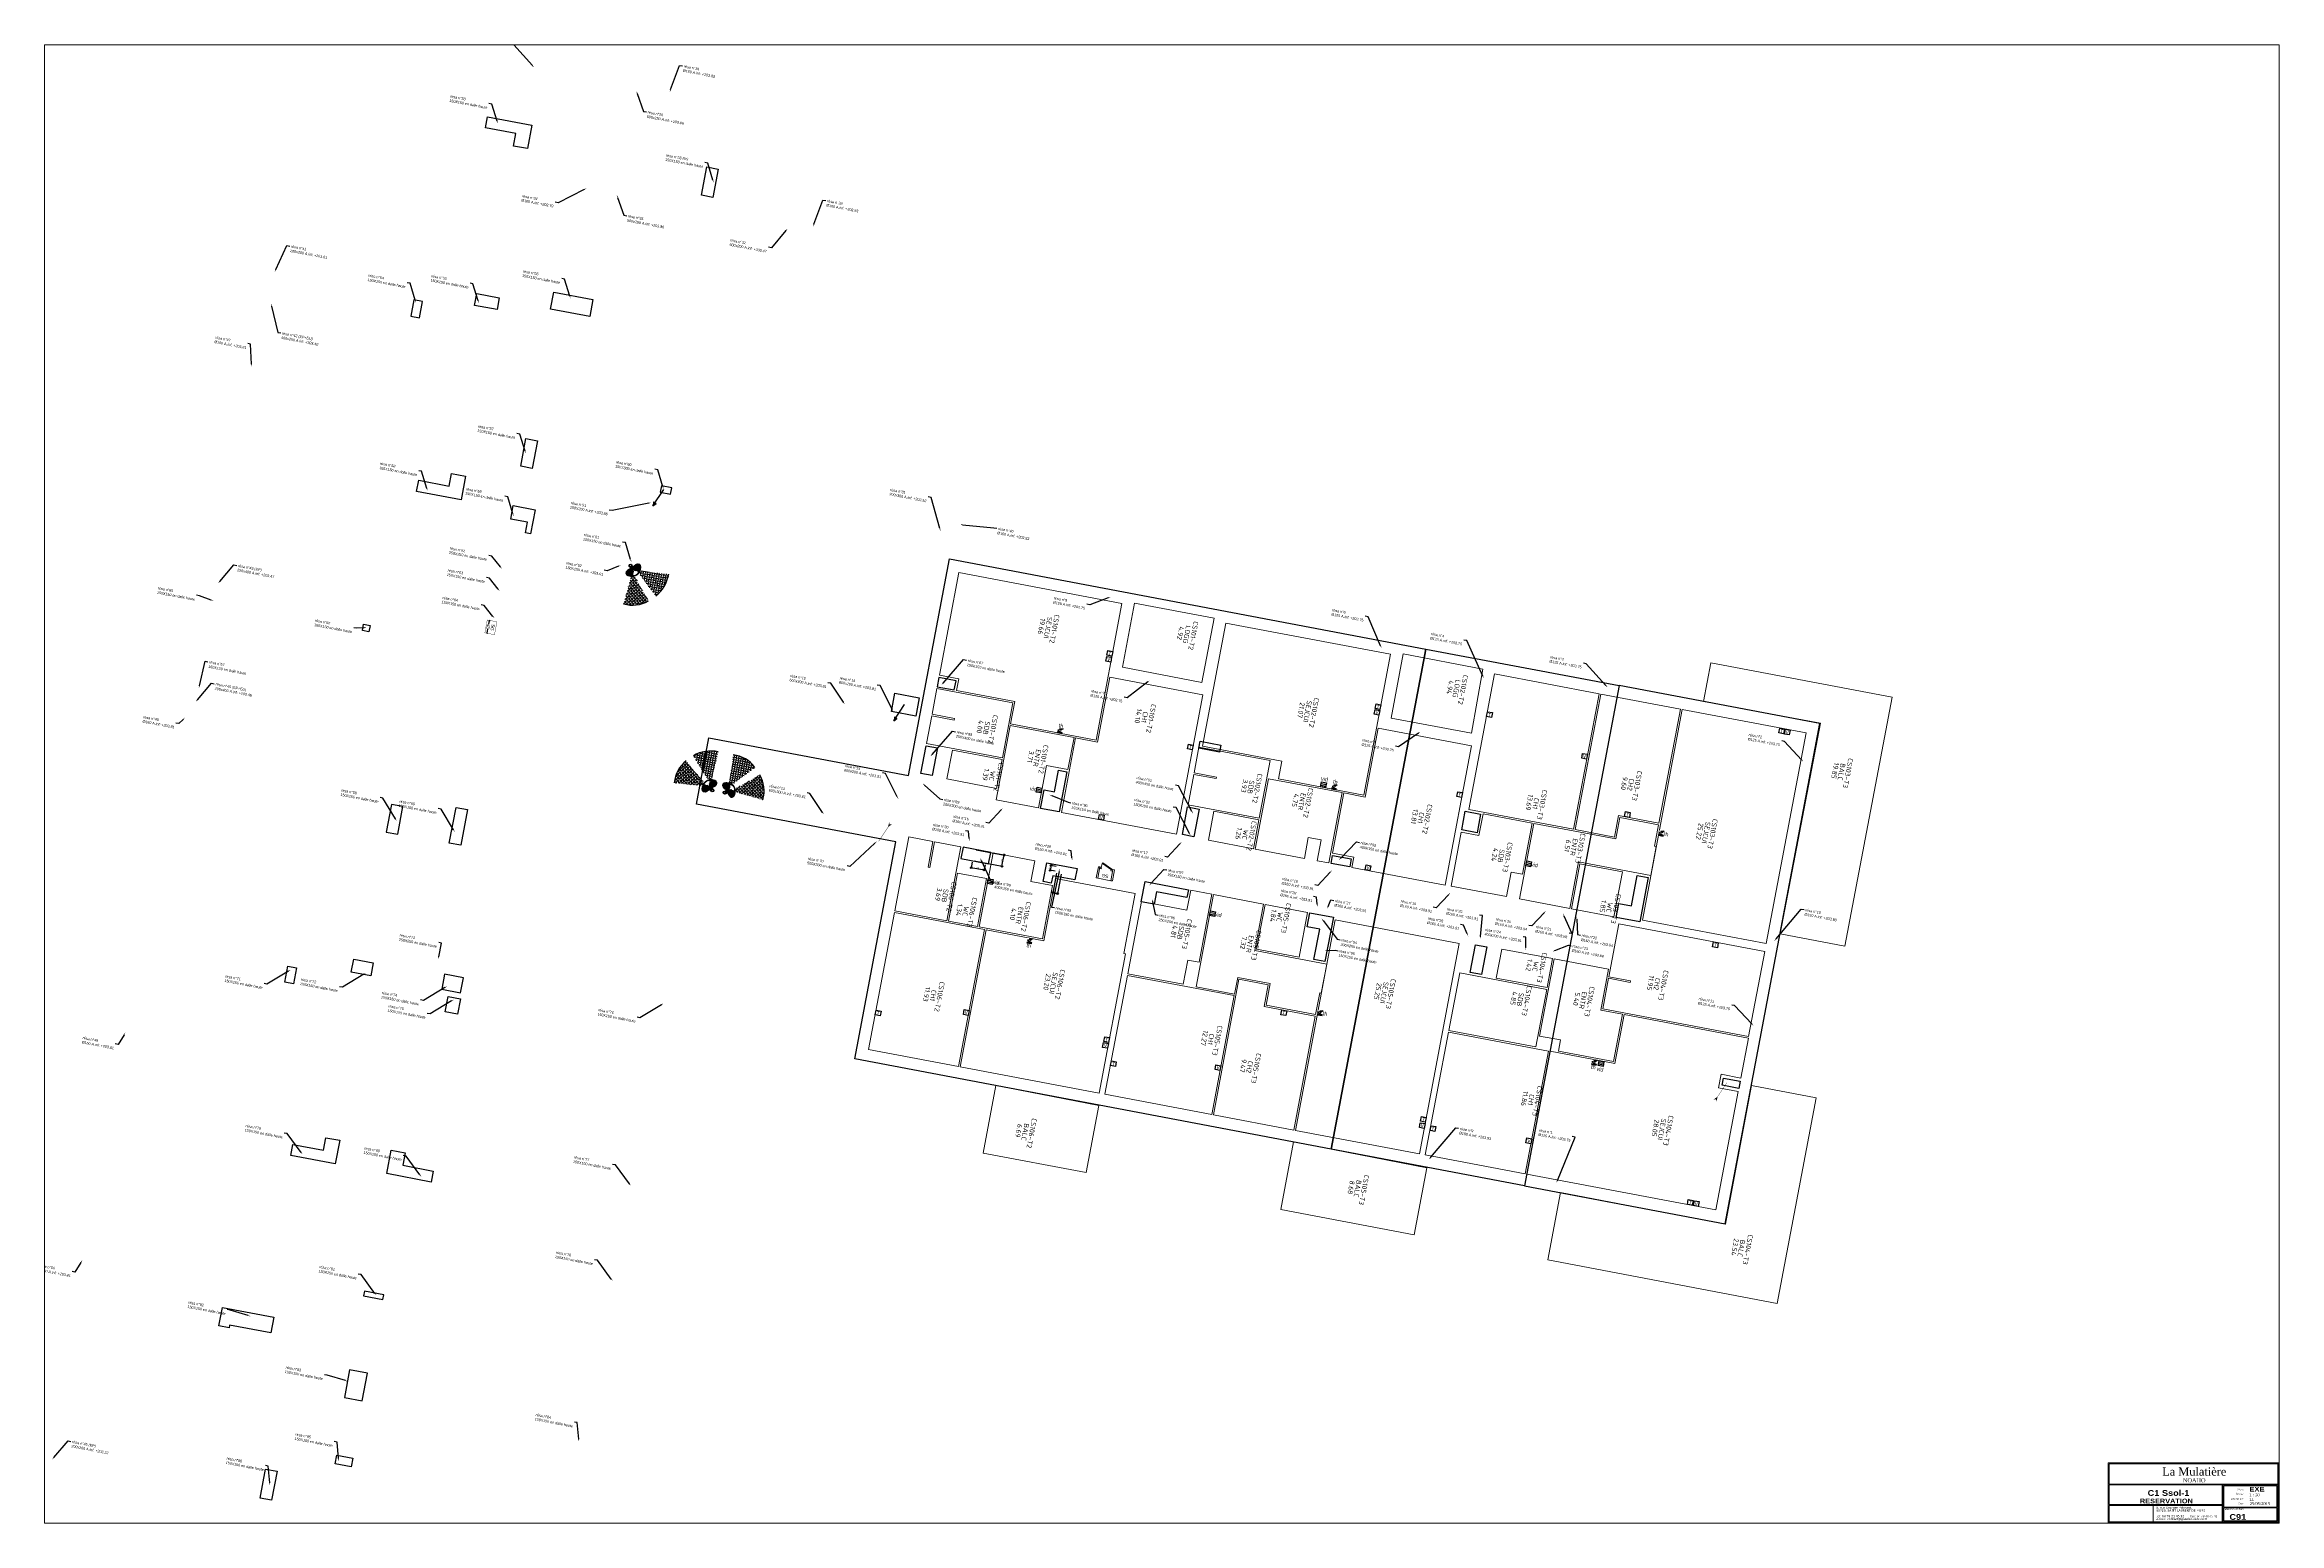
# Paper-space layout 'RESERVATION' of a CAD drawing. Extents: x 1 to 1366, y 0 to 903.
# The model-space entities are those that its viewports show. They can reach past a viewport. Long polylines and large blocks are cut down to what shows.
import ezdxf
from ezdxf import colors
from ezdxf.entities.mleader import LeaderData, LeaderLine
from ezdxf.enums import TextEntityAlignment as Align
from ezdxf.math import Vec2, Vec3

# ---------------------------------------------------------------- set-up
doc = ezdxf.new("R2010")
doc.units = 0
doc.set_wipeout_variables(frame=1)
doc.linetypes.add('prlm_ef', pattern=[0.165, 0.1, -0.065])
doc.layers.add('_GAZELEC-RESERVATION', color=1, linetype='Continuous', lineweight=18)
doc.layers.add('prlm-ZCARTOUCHE', color=171, linetype='Continuous', lineweight=13)
for name, color, linetype in [('GAZ-FLECHE VMC', 93, 'Continuous'), ('prlm-ELEC-CFA', 181, 'Continuous'), ('prlm-GT', 242, 'Continuous')]:
    doc.layers.add(name, color=color, linetype=linetype)
doc.layers.add('prlm-xpoly', color=7, linetype='Continuous', plot=False)
doc.layers.add('prlm-ZEROPLOT', color=254, linetype='Continuous', plot=False)
doc.styles.add('Geneva', font='arial.ttf')
doc.styles.add('ISO', font='isocp2.shx')
doc.styles.add('prlm-ariblk', font='ariblk.ttf', dxfattribs={"height": 2.7})
doc.styles.add('prlm-elec-cfa', font='comic.ttf', dxfattribs={"height": 12})
doc.styles.add('prlm-georgia', font='georgia.ttf', dxfattribs={"height": 1.8})
doc.styles.add('prlm-narrow', font='swissc.ttf', dxfattribs={"height": 10})
doc.styles.add('prlm-verdana', font='verdana.ttf', dxfattribs={"height": 0.9})
doc.styles.add('prlm-xpoly', font='isocp.shx', dxfattribs={"height": 15})
doc.styles.get("Standard").update_dxf_attribs({"font": 'arial.ttf'})
doc.dimstyles.new('50_INT', dxfattribs={"dimtxt": 50, "dimasz": 50, "dimexe": 10, "dimexo": 50, "dimgap": 5, "dimtad": 1, "dimdec": 0, "dimlfac": 0.1, "dimdsep": 46, "dimtxsty": 'ISO', "dimblk1": 'DOTBLANK', "dimblk2": 'DOTBLANK', "dimsah": 1, "dimcen": 25, "dimclrd": 4, "dimclre": 4, "dimadec": 0, "dimazin": 0, "dimtfac": 1, "dimtdec": 0, "dimtmove": 2, "dimatfit": 3, "dimldrblk": 'DOTBLANK', "dimfxl": 50, "dimtolj": 1, "dimtzin": 0, "dimarcsym": 0})
picture_1 = doc.add_image_def('image1.jpg', size_in_pixel=(285, 105))
pattern_1 = [(225, (476166.145, -342435.767), (-2e-15, -19.75656), [6.985, -20.955]), (315, (476161.206, -342435.767), (19.75656, -2e-15), [6.985, -20.955])]
pattern_2 = [(0, (0, 0), (0, 69.85), [50.8, -19.05]), (90, (0, 0), (-69.85, 4e-15), [50.8, -19.05])]
pattern_3 = [(52.879313, (-83472.876, -515876.09), (-55.696021, 42.15419), [50.8, -19.05]), (142.879313, (-83472.876, -515876.09), (-42.15419, -55.696021), [50.8, -19.05])]

# ---------------------------------------------------------------- blocks, each defined once
blk = doc.blocks.new('$CTaff')
at = {"layer": 'prlm-ZCARTOUCHE', "color": 0, "linetype": 'ByBlock', "lineweight": -2, "style": 'prlm-georgia', "flags": 8}
blk.add_attdef('CTAFF', text='', height=5, dxfattribs=at).set_placement((-52.5, 32.1), align=Align.MIDDLE_CENTER)
blk = doc.blocks.new('$CTcli')
at = {"layer": 'prlm-ZCARTOUCHE', "color": 0, "linetype": 'ByBlock', "lineweight": -2, "style": 'prlm-georgia', "flags": 8}
blk.add_attdef('CTCLI', text='', height=2.5, dxfattribs=at).set_placement((-52.5, 26.7), align=Align.MIDDLE_CENTER)
blk = doc.blocks.new('$ctpha')
at = {"layer": 'prlm-ZCARTOUCHE', "color": 0, "style": 'prlm-ariblk', "flags": 8}
blk.add_attdef('CTPHA', text='', height=2.9, dxfattribs=at).set_placement((0, 0), align=Align.MIDDLE_CENTER)
blk = doc.blocks.new('$CTsca')
at = {"layer": 'prlm-ZCARTOUCHE', "color": 0, "style": 'prlm-georgia', "flags": 8}
blk.add_attdef('CTSCA', (-18.8, 17), '', height=1.8, dxfattribs=at)
blk = doc.blocks.new('$CTtit')
at = {"layer": 'prlm-ZCARTOUCHE', "color": 0, "linetype": 'ByBlock', "lineweight": -2, "style": 'prlm-ariblk', "flags": 8}
blk.add_attdef('CTTIT', text='', height=3.5, dxfattribs=at).set_placement((-68.2, 19), align=Align.MIDDLE_CENTER)
blk = doc.blocks.new('$ctlot')
at = {"layer": 'prlm-ZCARTOUCHE', "color": 0, "style": 'prlm-ariblk', "flags": 8}
blk.add_attdef('CTLOT', text='', height=2.8, dxfattribs=at).set_placement((0, 0), align=Align.MIDDLE_CENTER)
blk = doc.blocks.new('xi.sg')
at = {"linetype": 'Continuous', "lineweight": 18}
for p, q in [((0, 0), (40, 0)), ((5, -30), (0, -30)), ((0, -30), (0, -35)), ((0, -35), (3.5, -35)), ((3.5, -35), (3.5, -33)), ((3.5, -33), (5, -33)), ((3.5, -35), (4.3, -33.2)), ((33.4, -48.9), (3.5, -35)), ((4.3, -33.2), (34.3, -47.1)), ((5, -33), (5, -30)), ((34.3, -47.1), (33.4, -48.9)), ((35, -33), (35, -30)), ((35, -30), (40, -30)), ((36.5, -33), (35, -33)), ((36.5, -35), (36.5, -33)), ((40, -35), (36.5, -35)), ((40, -35), (40, -30))]:
    blk.add_line(p, q, dxfattribs=at)
at = {"linetype": 'Continuous', "lineweight": 18, "flags": 128}
for points in [[(0, -35), (0, 0), (-5, 0), (-5, -35)], [(45, -35), (40, -35), (40, 0), (45, 0)]]:
    blk.add_lwpolyline(points, close=True, dxfattribs=at)
at = {"linetype": 'Continuous', "lineweight": 18}
blk.add_arc((3.5, -35), 33, 335, 0, dxfattribs=at)
at = {"insert": (19.4, -11.1), "char_height": 9.97, "width": 55.653, "attachment_point": 5, "line_spacing_factor": 0.72537, "style": 'Geneva'}
blk.add_mtext('SG', dxfattribs=at)
blk = doc.blocks.new('xi.sgss')
at = {"layer": 'prlm-ELEC-CFA', "color": 0, "linetype": 'prlm_ef', "ltscale": 100, "const_width": 1, "flags": 128}
blk.add_lwpolyline([(0, 0), (40, 0), (40, -30), (0, -30)], close=True, dxfattribs=at)
at = {"layer": 'prlm-ELEC-CFA', "color": 7}
for points in [[(0, -22.8), (2.2, -20.6)], [(11.2, -22.8), (0, -22.8)], [(0, -22.8), (2.2, -25)], [(40, -22.8), (27.7, -22.8)], [(40, -22.8), (37.8, -20.6)], [(40, -22.8), (37.8, -25)]]:
    blk.add_lwpolyline(points, dxfattribs=at)
at = {"layer": 'prlm-ELEC-CFA', "color": 0, "lineweight": 9, "insert": (19.4, -9.6), "char_height": 10, "width": 55.653, "attachment_point": 5, "line_spacing_factor": 0.72, "style": 'prlm-narrow'}
blk.add_mtext('SG', dxfattribs=at)
at = {"layer": 'prlm-ELEC-CFA', "color": 7, "lineweight": 9, "insert": (19.4, -23.6), "char_height": 10, "width": 12.283, "attachment_point": 5, "line_spacing_factor": 0.72, "style": 'prlm-narrow'}
blk.add_mtext('40', dxfattribs=at)
blk = doc.blocks.new('xi.TH')
at = {"color": 0, "lineweight": 5}
blk.add_wipeout([(-7.5, -7.5), (7.5, -7.5), (7.5, 7.5), (-7.5, 7.5)], dxfattribs=at).dxf.layer = 'prlm-ELEC-CFA'
at = {"layer": 'prlm-ELEC-CFA', "lineweight": 5}
blk.add_hatch(color=0, dxfattribs=at).paths.add_polyline_path([(-3, 6), (-0.1, 3.7), (0, 0), (7.5, 7.5)])
at = {"layer": 'prlm-ELEC-CFA', "color": 0}
for points in [[(1, 4.2), (-7.5, 0), (7.5, -5.5), (-7.5, -5.5), (-7.5, -7.5), (7.5, -7.5)], [(-3, 6), (7.5, 7.5), (0, 0)]]:
    blk.add_lwpolyline(points, dxfattribs=at)
blk = doc.blocks.new('xi.TEL')
at = {"layer": 'prlm-ELEC-CFA', "color": 0, "linetype": 'ByBlock', "lineweight": -2, "flags": 128}
blk.add_lwpolyline([(-7.5, 7.5), (7.5, 7.5), (7.5, -7.5), (-7.5, -7.5)], close=True, dxfattribs=at)
at = {"layer": 'prlm-ELEC-CFA', "color": 0, "linetype": 'ByBlock', "insert": (0, 0), "char_height": 10, "width": 11.36, "attachment_point": 5}
blk.add_mtext('{\\fVerdana|b0|i0|c0|p34;T}', dxfattribs=at)
blk = doc.blocks.new('xi.TV')
at = {"layer": 'prlm-ELEC-CFA', "color": 0, "linetype": 'ByBlock', "lineweight": -2, "flags": 128}
blk.add_lwpolyline([(-7.5, 7.5), (7.5, 7.5), (7.5, -7.5), (-7.5, -7.5)], close=True, dxfattribs=at)
at = {"layer": 'prlm-ELEC-CFA', "color": 0, "linetype": 'ByBlock', "insert": (0, 0), "char_height": 10, "width": 11.36, "attachment_point": 5}
blk.add_mtext('{\\fVerdana|b0|i0|c0|p34;V}', dxfattribs=at)
blk = doc.blocks.new('xi.VID')
at = {"layer": 'prlm-ELEC-CFA', "color": 0, "linetype": 'ByBlock', "lineweight": -2, "flags": 128}
blk.add_lwpolyline([(-7.5, 7.5), (7.5, 7.5), (7.5, -7.5), (-7.5, -7.5)], close=True, dxfattribs=at)
at = {"layer": 'prlm-ELEC-CFA', "color": 0}
for points in [[(-7.5, 2.5), (7.5, 2.5)], [(-7.5, -2.5), (7.5, -2.5)]]:
    blk.add_lwpolyline(points, dxfattribs=at)
blk = doc.blocks.new('_DOTBLANK')
at = {"color": 0, "linetype": 'ByBlock'}
blk.add_line((-0.5, 0), (-1, 0), dxfattribs=at)
blk.add_circle((0, 0), 0.5, dxfattribs=at)
blk = doc.blocks.new('*D131')
at = {"color": 4, "lineweight": -2, "transparency": 16777216}
for p, q in [((485280, -342196), (486152, -342196)), ((485280, -342546), (486152, -342546)), ((486142, -342496), (486142, -342246))]:
    blk.add_line(p, q, dxfattribs=at)
at = {"color": 4, "lineweight": -2, "transparency": 16777216, "xscale": 50, "yscale": 50, "zscale": 50}
for p, rotation in [((486142, -342196), 90), ((486142, -342546), 270)]:
    blk.add_blockref('_DOTBLANK', p, dxfattribs=dict(at, rotation=rotation))
at = {"color": 0, "transparency": 16777216, "insert": (486112, -342371), "char_height": 50, "attachment_point": 5, "rotation": 90, "style": 'ISO'}
blk.add_mtext('\\A1;35', dxfattribs=at)
blk = doc.blocks.new('*D132')
at = {"color": 4, "lineweight": -2, "transparency": 16777216}
for p, q in [((485230, -342596), (485230, -342771)), ((485630, -342596), (485630, -342770)), ((485280, -342761), (485580, -342760))]:
    blk.add_line(p, q, dxfattribs=at)
at = {"color": 4, "lineweight": -2, "transparency": 16777216, "xscale": 50, "yscale": 50, "zscale": 50}
for p, rotation in [((485230, -342761), 180.047898201701), ((485630, -342760), 0.04789820170101314)]:
    blk.add_blockref('_DOTBLANK', p, dxfattribs=dict(at, rotation=rotation))
at = {"color": 0, "transparency": 16777216, "insert": (485430, -342730), "char_height": 50, "attachment_point": 5, "rotation": 0.0479, "style": 'ISO'}
blk.add_mtext('\\A1;40', dxfattribs=at)
blk = doc.blocks.new('*D133')
at = {"color": 4, "lineweight": -2, "transparency": 16777216}
for p, q in [((487769, -342244), (487605, -342244)), ((487769, -342394), (487605, -342394)), ((487615, -342294), (487615, -342344))]:
    blk.add_line(p, q, dxfattribs=at)
at = {"color": 4, "lineweight": -2, "transparency": 16777216, "xscale": 50, "yscale": 50, "zscale": 50}
for p, rotation in [((487615, -342244), 90), ((487615, -342394), 270)]:
    blk.add_blockref('_DOTBLANK', p, dxfattribs=dict(at, rotation=rotation))
at = {"color": 0, "transparency": 16777216, "insert": (487585, -342319), "char_height": 50, "attachment_point": 5, "rotation": 90, "style": 'ISO'}
blk.add_mtext('\\A1;15', dxfattribs=at)
blk = doc.blocks.new('*D134')
at = {"color": 4, "lineweight": -2, "transparency": 16777216}
for p, q in [((487819, -342444), (487819, -343063)), ((487969, -342444), (487969, -343063)), ((487869, -343053), (487919, -343053))]:
    blk.add_line(p, q, dxfattribs=at)
at = {"color": 4, "lineweight": -2, "transparency": 16777216, "xscale": 50, "yscale": 50, "zscale": 50, "rotation": 180}
blk.add_blockref('_DOTBLANK', (487819, -343053), dxfattribs=at)
at = {"color": 4, "lineweight": -2, "transparency": 16777216, "xscale": 50, "yscale": 50, "zscale": 50}
blk.add_blockref('_DOTBLANK', (487969, -343053), dxfattribs=at)
at = {"color": 0, "transparency": 16777216, "insert": (487894, -343023), "char_height": 50, "attachment_point": 5, "style": 'ISO'}
blk.add_mtext('\\A1;15', dxfattribs=at)
blk = doc.blocks.new('FLECHE1')
h = blk.add_hatch(color=256)
h.dxf.hatch_style = 1
h.paths.add_polyline_path([(495907, -370440), (495914, -370315), (495936, -370371), (495992, -370349)])
for p, q in [((495907, -370440), (496141, -369887)), ((495914, -370315), (495907, -370440)), ((495914, -370315), (495907, -370440)), ((495992, -370349), (495907, -370440)), ((495907, -370440), (495992, -370349)), ((495907, -370440), (495936, -370371)), ((495936, -370371), (495914, -370315)), ((495936, -370371), (495914, -370315)), ((495936, -370371), (495992, -370349)), ((495992, -370349), (495936, -370371))]:
    blk.add_line(p, q)
at = {"const_width": 10}
for points in [[(495936, -370371), (496141, -369887)], [(495907, -370440), (495914, -370315), (495936, -370371), (495992, -370349), (495907, -370440)]]:
    blk.add_lwpolyline(points, dxfattribs=at)
blk = doc.blocks.new('FLECHE2')
h = blk.add_hatch(color=256)
h.dxf.hatch_style = 1
h.paths.add_polyline_path([(496272, -370023), (496278, -369899), (496301, -369955), (496357, -369932)])
at = {"const_width": 10}
for points in [[(496067, -370507), (496301, -369955), (496357, -369932), (496272, -370023), (496301, -369955), (496278, -369899), (496272, -370023), (496357, -369932), (496301, -369955), (496278, -369899), (496272, -370023)], [(496272, -370023), (496278, -369899), (496301, -369955), (496357, -369932), (496272, -370023)]]:
    blk.add_lwpolyline(points, dxfattribs=at)

msp = doc.modelspace()

# ---------------------------------------------------------------- hatches: boundary and pattern name
h = msp.add_hatch()
h.set_pattern_fill('CROSS', color=4, scale=2.2, angle=-225)
h.set_pattern_definition([(135, (472768.765, -334398.979), (-19.75656, 5e-15), [6.985, -20.955]), (225, (472768.765, -334394.04), (-5e-15, -19.75656), [6.985, -20.955])])
edge = h.paths.add_edge_path()
edge.add_ellipse((473478.21, -335731.976), major_axis=(-63.687, -189.589), ratio=0.577291967, start_angle=0, end_angle=360)
edge = h.paths.add_edge_path()
edge.add_ellipse((473383.131, -335827.065), major_axis=(189.589, 63.687), ratio=0.577291967, start_angle=0, end_angle=360, ccw=False)
h = msp.add_hatch()
h.set_pattern_fill('ANGLE', color=1, scale=10, angle=-90)
h.set_pattern_definition([(270, (815204.53, 141767.166), (69.85, -1e-14), [50.8, -19.05]), (360, (815204.53, 141767.166), (2e-14, 69.85), [50.8, -19.05])])
edge = h.paths.add_edge_path()
edge.add_line((474220.974, -336401.529), (473478.278, -335731.774))
edge.add_line((473478.278, -335731.774), (474476.86, -335680.02))
edge.add_arc((473478.21, -335731.976), 1000, -42.03260401, 2.97815705, ccw=False)
h = msp.add_hatch()
h.set_pattern_fill('ANGLE', color=1, scale=10, angle=-37.12068709)
h.set_pattern_definition([(322.879313, (299328.44, 225240.04), (42.15419, 55.696021), [50.8, -19.05]), (52.879313, (299328.44, 225240.04), (-55.696021, 42.15419), [50.8, -19.05])])
edge = h.paths.add_edge_path()
edge.add_line((473297.305, -336823.46), (473383.131, -335827.065))
edge.add_line((473383.131, -335827.065), (474027.038, -336592.067))
edge.add_arc((473382.929, -335827.133), 1000, 265.08808308, 310.09884413, ccw=False)
h = msp.add_hatch()
h.set_pattern_fill('ANGLE', color=1, scale=10, angle=52.87931291)
h.set_pattern_definition(pattern_3)
edge = h.paths.add_edge_path()
edge.add_line((475834.909, -341907.227), (476831.305, -341821.401))
edge.add_line((476831.305, -341821.401), (476066.302, -341177.494))
edge.add_arc((476831.237, -341821.603), 1000, 139.90115586, 184.91191692)
h = msp.add_hatch()
h.set_pattern_fill('ANGLE', color=1, scale=10)
h.set_pattern_definition(pattern_2)
edge = h.paths.add_edge_path()
edge.add_line((476256.84, -340983.558), (476926.596, -341726.254))
edge.add_line((476926.596, -341726.254), (476978.349, -340727.672))
edge.add_arc((476926.394, -341726.322), 1000, 87.02184295, 132.03260401)
h = msp.add_hatch()
h.set_pattern_fill('ANGLE', color=1, scale=10)
h.set_pattern_definition(pattern_2)
edge = h.paths.add_edge_path()
edge.add_line((478168.695, -340983.558), (477498.94, -341726.254))
edge.add_line((477498.94, -341726.254), (477447.187, -340727.672))
edge.add_arc((477499.142, -341726.322), 1000, 47.96739598, 92.97815705, ccw=False)
h = msp.add_hatch()
h.set_pattern_fill('ANGLE', color=1, scale=10, angle=52.87931291)
h.set_pattern_definition(pattern_3)
edge = h.paths.add_edge_path()
edge.add_line((478590.626, -341907.227), (477594.231, -341821.401))
edge.add_line((477594.231, -341821.401), (478359.233, -341177.494))
edge.add_arc((477594.299, -341821.603), 1000, -4.91191692, 40.09884414, ccw=False)
h = msp.add_hatch()
h.set_pattern_fill('CROSS', color=4, scale=2.2, angle=-135)
h.set_pattern_definition(pattern_1)
edge = h.paths.add_edge_path()
edge.add_ellipse((476926.394, -341726.322), major_axis=(-189.589, -63.687), ratio=0.577291967, start_angle=0, end_angle=360, ccw=False)
edge = h.paths.add_edge_path()
edge.add_ellipse((476831.305, -341821.401), major_axis=(63.687, 189.589), ratio=0.577291967, start_angle=0, end_angle=360)
h = msp.add_hatch()
h.set_pattern_fill('CROSS', color=4, scale=2.2, angle=-135)
h.set_pattern_definition(pattern_1)
edge = h.paths.add_edge_path()
edge.add_ellipse((477499.142, -341726.322), major_axis=(189.589, -63.687), ratio=0.577291967, start_angle=0, end_angle=360)
edge = h.paths.add_edge_path()
edge.add_ellipse((477594.231, -341821.401), major_axis=(-63.687, 189.589), ratio=0.577291967, start_angle=0, end_angle=360, ccw=False)

# ---------------------------------------------------------------- linework, layer by layer
for points in [[(473261.962, -335664.562), (473315.397, -335717.997)], [(473304.79, -335700.319), (473351.459, -335653.65), (473365.601, -335667.792), (473318.932, -335714.461), (473304.79, -335700.319)], [(473316.45, -335611.57), (473369.137, -335664.257), (473315.397, -335717.997)], [(473318.932, -335714.461), (473315.397, -335717.997), (473320.12, -335717.997), (473369.137, -335668.98)], [(473342.267, -335691.127), (473318.932, -335714.461)], [(473318.932, -335714.461), (473343.68, -335788.131)], [(473365.601, -335667.792), (473369.137, -335664.257), (473369.137, -335668.98), (473320.12, -335717.997)], [(473357.338, -335828.789), (473355.403, -335829.295), (473353.421, -335829.021), (473347.495, -335811.379), (473340.794, -335791.43), (473341.131, -335788.987), (473391.077, -335772.209)], [(473365.601, -335667.792), (473342.267, -335691.127)], [(473404.735, -335812.867), (473406.583, -335812.102), (473407.997, -335810.688), (473402.071, -335793.046), (473395.369, -335773.097), (473393.625, -335771.353), (473343.68, -335788.131)], [(473348.299, -335801.883), (473359.433, -335835.026)], [(473365.601, -335667.792), (473439.271, -335692.539)], [(473383.856, -335750.715), (473391.077, -335772.209)], [(473397.384, -335746.244), (473386.134, -335757.494), (473408.635, -335734.994)], [(473395.697, -335785.962), (473406.83, -335819.104)], [(473401.855, -335732.716), (473423.349, -335739.937)], [(473401.855, -335732.716), (473423.349, -335739.937)], [(473464.008, -335753.595), (473463.242, -335755.442), (473461.828, -335756.857), (473444.186, -335750.93), (473424.237, -335744.229), (473422.493, -335742.485), (473439.271, -335692.539)], [(473479.929, -335706.197), (473480.435, -335704.262), (473480.161, -335702.281), (473462.519, -335696.355), (473442.57, -335689.653), (473440.127, -335689.991), (473423.349, -335739.937)], [(473437.102, -335744.556), (473470.244, -335755.69)], [(473437.102, -335744.556), (473470.244, -335755.69)], [(473453.024, -335697.159), (473486.166, -335708.292)], [(473453.024, -335697.159), (473486.166, -335708.292)], [(473495.629, -335737.844), (473490.852, -335752.063), (473484.373, -335749.887)], [(473492.333, -335744.649), (473488.868, -335743.485)], [(473497.109, -335730.43), (473493.644, -335729.266)], [(473495.629, -335737.844), (473500.405, -335723.625), (473493.926, -335721.448)], [(473532.279, -335750.156), (473533.234, -335747.312), (473496.584, -335735), (473494.674, -335740.688), (473531.324, -335752.999), (473533.234, -335747.312)], [(473388.984, -335844.489), (473374.765, -335849.265), (473372.589, -335842.786)], [(473381.57, -335845.969), (473380.406, -335842.504)], [(473401.296, -335881.139), (473398.452, -335882.094), (473386.14, -335845.444), (473391.828, -335843.533), (473404.14, -335880.183), (473398.452, -335882.094)], [(473388.984, -335844.489), (473403.203, -335839.712), (473401.027, -335833.233)], [(473395.789, -335841.193), (473394.625, -335837.728)], [(476777.231, -341803.236), (476776.275, -341806.08), (476812.925, -341818.391), (476814.836, -341812.704), (476778.186, -341800.392), (476776.275, -341806.08)], [(476813.881, -341815.548), (476809.104, -341829.767), (476815.583, -341831.943)], [(476812.4, -341822.962), (476815.865, -341824.126)], [(476813.881, -341815.548), (476818.657, -341801.328), (476825.136, -341803.505)], [(476817.177, -341808.743), (476820.642, -341809.907)], [(476856.486, -341856.233), (476823.344, -341845.099)], [(476829.58, -341847.194), (476829.075, -341849.129), (476829.348, -341851.111), (476846.99, -341857.037), (476866.939, -341863.738), (476869.382, -341863.401), (476886.16, -341813.455)], [(476872.408, -341808.835), (476839.265, -341797.702)], [(476845.502, -341799.797), (476846.267, -341797.949), (476847.682, -341796.535), (476865.323, -341802.461), (476885.273, -341809.163), (476887.016, -341810.907), (476870.239, -341860.852)], [(476943.908, -341885.6), (476870.239, -341860.852)], [(476907.655, -341820.676), (476886.16, -341813.455)], [(476912.125, -341807.148), (476900.875, -341818.398), (476923.376, -341795.897)], [(476904.775, -341740.524), (476902.927, -341741.29), (476901.513, -341742.704), (476907.439, -341760.346), (476914.14, -341780.295), (476915.884, -341782.039), (476965.83, -341765.261)], [(476913.813, -341767.43), (476902.68, -341734.288)], [(476913.813, -341767.43), (476902.68, -341734.288)], [(476908.214, -341672.253), (476911.058, -341671.298), (476923.369, -341707.948), (476917.682, -341709.858), (476905.37, -341673.208), (476911.058, -341671.298)], [(476920.525, -341708.903), (476906.306, -341713.68), (476908.483, -341720.159)], [(476913.721, -341712.199), (476914.885, -341715.664)], [(476952.172, -341724.603), (476954.107, -341724.097), (476956.088, -341724.371), (476962.015, -341742.013), (476968.716, -341761.962), (476968.379, -341764.405), (476918.433, -341781.183)], [(476925.653, -341802.677), (476918.433, -341781.183)], [(476925.653, -341802.677), (476918.433, -341781.183)], [(476920.525, -341708.903), (476934.745, -341704.126), (476936.921, -341710.605)], [(476927.94, -341707.422), (476929.104, -341710.888)], [(476990.577, -341838.931), (476994.113, -341835.395), (476989.39, -341835.395), (476940.373, -341884.412)], [(476943.908, -341885.6), (476940.373, -341889.135), (476940.373, -341884.412), (476989.39, -341835.395)], [(477046.8, -341888.082), (476994.113, -341835.395), (476940.373, -341889.135)], [(476993.807, -341942.57), (476940.373, -341889.135)], [(476958.05, -341899.742), (477004.72, -341853.073), (476990.577, -341838.931), (476943.908, -341885.6), (476958.05, -341899.742)], [(476967.243, -341862.265), (476943.908, -341885.6)], [(476961.21, -341751.508), (476950.077, -341718.366)], [(476961.21, -341751.508), (476950.077, -341718.366)], [(476990.577, -341838.931), (476965.83, -341765.261)], [(476990.577, -341838.931), (476967.243, -341862.265)], [(477378.736, -341888.082), (477431.423, -341835.395), (477485.163, -341889.135)], [(477467.485, -341899.742), (477420.816, -341853.073), (477434.958, -341838.931), (477481.627, -341885.6), (477467.485, -341899.742)], [(477434.958, -341838.931), (477431.423, -341835.395), (477436.146, -341835.395), (477485.163, -341884.412)], [(477431.728, -341942.57), (477485.163, -341889.135)], [(477434.958, -341838.931), (477459.706, -341765.261)], [(477434.958, -341838.931), (477458.293, -341862.265)], [(477481.627, -341885.6), (477485.163, -341889.135), (477485.163, -341884.412), (477436.146, -341835.395)], [(477473.364, -341724.603), (477471.429, -341724.097), (477469.447, -341724.371), (477463.521, -341742.013), (477456.82, -341761.962), (477457.157, -341764.405), (477507.103, -341781.183)], [(477458.293, -341862.265), (477481.627, -341885.6)], [(477520.761, -341740.524), (477522.609, -341741.29), (477524.023, -341742.704), (477518.097, -341760.346), (477511.395, -341780.295), (477509.651, -341782.039), (477459.706, -341765.261)], [(477464.325, -341751.508), (477475.459, -341718.366)], [(477464.325, -341751.508), (477475.459, -341718.366)], [(477481.627, -341885.6), (477555.297, -341860.852)], [(477505.01, -341708.903), (477490.791, -341704.126), (477488.615, -341710.605)], [(477497.596, -341707.422), (477496.432, -341710.888)], [(477499.882, -341802.677), (477507.103, -341781.183)], [(477499.882, -341802.677), (477507.103, -341781.183)], [(477513.41, -341807.148), (477524.661, -341818.398), (477502.16, -341795.897)], [(477517.322, -341672.253), (477514.478, -341671.298), (477502.167, -341707.948), (477507.854, -341709.858), (477520.166, -341673.208), (477514.478, -341671.298)], [(477505.01, -341708.903), (477519.23, -341713.68), (477517.053, -341720.159)], [(477511.815, -341712.199), (477510.651, -341715.664)], [(477511.723, -341767.43), (477522.856, -341734.288)], [(477511.723, -341767.43), (477522.856, -341734.288)], [(477517.881, -341820.676), (477539.375, -341813.455)], [(477580.034, -341799.797), (477579.268, -341797.949), (477577.854, -341796.535), (477560.212, -341802.461), (477540.263, -341809.163), (477538.519, -341810.907), (477555.297, -341860.852)], [(477595.955, -341847.194), (477596.461, -341849.129), (477596.187, -341851.111), (477578.545, -341857.037), (477558.596, -341863.738), (477556.153, -341863.401), (477539.375, -341813.455)], [(477553.128, -341808.835), (477586.27, -341797.702)], [(477569.05, -341856.233), (477602.192, -341845.099)], [(477611.655, -341815.548), (477606.878, -341801.328), (477600.4, -341803.505)], [(477608.359, -341808.743), (477604.894, -341809.907)], [(477613.136, -341822.962), (477609.67, -341824.126)], [(477611.655, -341815.548), (477616.432, -341829.767), (477609.953, -341831.943)], [(477648.305, -341803.236), (477649.26, -341806.08), (477612.61, -341818.391), (477610.7, -341812.704), (477647.35, -341800.392), (477649.26, -341806.08)]]:
    msp.add_lwpolyline(points)
at = {"const_width": 0.01}
for points in [[(473470.881, -335753.794), (473485.529, -335710.188)], [(473383.131, -335827.065), (473297.305, -336823.46), (473383.131, -335827.065), (474027.038, -336592.067)], [(473383.131, -335827.065), (473401.296, -335881.139), (473383.131, -335827.065)], [(476831.305, -341821.401), (475834.909, -341907.227), (476831.305, -341821.401), (476066.302, -341177.494)], [(477594.231, -341821.401), (478590.626, -341907.227), (477594.231, -341821.401), (478359.233, -341177.494)], [(476831.305, -341821.401), (476777.231, -341803.236), (476831.305, -341821.401)], [(476904.576, -341733.651), (476948.182, -341719.003)], [(477520.96, -341733.651), (477477.354, -341719.003)], [(477594.231, -341821.401), (477648.305, -341803.236), (477594.231, -341821.401)]]:
    msp.add_lwpolyline(points, dxfattribs=at)
at = {"color": 1, "const_width": 0.01}
for points in [[(473478.278, -335731.774), (474220.974, -336401.529), (473478.278, -335731.774), (474476.86, -335680.02)], [(474220.974, -336401.529), (473478.278, -335731.774), (474476.86, -335680.02)], [(473297.305, -336823.46), (473383.131, -335827.065), (474027.038, -336592.067)], [(475834.909, -341907.227), (476831.305, -341821.401), (476066.302, -341177.494)], [(476926.596, -341726.254), (476256.84, -340983.558), (476926.596, -341726.254), (476978.349, -340727.672)], [(476256.84, -340983.558), (476926.596, -341726.254), (476978.349, -340727.672)], [(477498.94, -341726.254), (478168.695, -340983.558), (477498.94, -341726.254), (477447.187, -340727.672)], [(478168.695, -340983.558), (477498.94, -341726.254), (477447.187, -340727.672)], [(478590.626, -341907.227), (477594.231, -341821.401), (478359.233, -341177.494)]]:
    msp.add_lwpolyline(points, dxfattribs=at)
for centre, radius in [((487178.691, -234079.124), 3282516.798), ((473289.58, -335638.44), 38), ((473289.58, -335638.44), 33), ((477019.93, -341914.952), 38), ((477019.93, -341914.952), 33), ((477405.606, -341914.952), 38), ((477405.606, -341914.952), 33)]:
    msp.add_circle(centre, radius)
at = {"color": 1}
for centre in [(473289.58, -335638.44), (477019.93, -341914.952), (477405.606, -341914.952)]:
    msp.add_circle(centre, 45, dxfattribs=at)
for centre, radius, start, end in [((473397.384, -335746.244), 14.247, 71.15042958, 198.84957042), ((473492.23, -335743.051), 1.601, 273.67652685, 353.83677713), ((473491.287, -335745.86), 1.601, 329.02652348, 49.18677375), ((473497.007, -335728.832), 1.601, 273.67652685, 353.83677713), ((473496.063, -335731.641), 1.601, 329.02652348, 49.18677375), ((473379.972, -335845.867), 1.601, 276.16322287, 356.32347316), ((473382.782, -335844.923), 1.601, 220.81322625, 300.97347652), ((473394.191, -335841.09), 1.601, 276.16322287, 356.32347316), ((473397.001, -335840.146), 1.601, 220.81322625, 300.97347652), ((476812.503, -341824.56), 1.601, 93.67652684, 173.83677713), ((476813.447, -341821.75), 1.601, 149.02652348, 229.18677375), ((476817.279, -341810.341), 1.601, 93.67652684, 173.83677713), ((476818.223, -341807.531), 1.601, 149.02652348, 229.18677375), ((476912.125, -341807.148), 14.247, 251.15042958, 18.84957042), ((476912.509, -341713.245), 1.601, 40.81322625, 120.97347652), ((476915.318, -341712.302), 1.601, 96.16322287, 176.32347315), ((476926.728, -341708.469), 1.601, 40.81322625, 120.97347652), ((476929.538, -341707.525), 1.601, 96.16322287, 176.32347315), ((477495.998, -341707.525), 1.601, 3.67652685, 83.83677713), ((477498.808, -341708.469), 1.601, 59.02652348, 139.18677375), ((477513.41, -341807.148), 14.247, 161.15042958, 288.84957042), ((477510.217, -341712.302), 1.601, 3.67652685, 83.83677713), ((477513.027, -341713.245), 1.601, 59.02652348, 139.18677375), ((477607.313, -341807.531), 1.601, 310.81322625, 30.97347652), ((477608.256, -341810.341), 1.601, 6.16322287, 86.32347316), ((477612.089, -341821.75), 1.601, 310.81322625, 30.97347652), ((477613.033, -341824.56), 1.601, 6.16322287, 86.32347316)]:
    msp.add_arc(centre, radius, start, end)
for centre, start, end in [((473478.21, -335731.976), 317.96739599, 2.97815705), ((473382.929, -335827.133), 265.08808308, 310.09884413), ((476831.237, -341821.603), 139.90115586, 184.91191692), ((476926.394, -341726.322), 87.02184295, 132.03260401), ((477499.142, -341726.322), 47.96739598, 92.97815705), ((477594.299, -341821.603), 355.08808308, 40.09884414)]:
    msp.add_arc(centre, 1000, start, end, dxfattribs=at)
at = {"color": 4, "extrusion": (0, 0, -1)}
for centre, major_axis in [((473383.131, -335827.065), (189.589, 63.687)), ((476926.394, -341726.322), (-189.589, -63.687)), ((477594.231, -341821.401), (-63.687, 189.589))]:
    msp.add_ellipse(centre, major_axis=major_axis, ratio=0.577291967, dxfattribs=at)
at = {"color": 4}
for centre, major_axis in [((473478.21, -335731.976), (-63.687, -189.589)), ((476831.305, -341821.401), (63.687, 189.589)), ((477499.142, -341726.322), (189.589, -63.687))]:
    msp.add_ellipse(centre, major_axis=major_axis, ratio=0.577291967, dxfattribs=at)
at = {"extrusion": (0, 0, -1)}
for centre, major_axis in [((473371.998, -335793.923), (23.699, 7.961)), ((473377.833, -335811.293), (23.699, 7.961)), ((473381.036, -335820.828), (23.699, 7.961)), ((476928.473, -341732.563), (-23.699, -7.961)), ((476931.677, -341742.099), (-23.699, -7.961)), ((476937.512, -341759.469), (-23.699, -7.961)), ((477561.089, -341832.534), (-7.961, 23.699)), ((477578.459, -341826.699), (-7.961, 23.699)), ((477587.995, -341823.496), (-7.961, 23.699))]:
    msp.add_ellipse(centre, major_axis=major_axis, ratio=0.577291967, start_param=3.141592654, end_param=6.283185307, dxfattribs=at)
for centre, major_axis in [((473383.131, -335827.065), (23.699, 7.961)), ((476926.378, -341726.327), (-23.699, -7.961)), ((477594.231, -341821.401), (-7.961, 23.699))]:
    msp.add_ellipse(centre, major_axis=major_axis, ratio=0.577291967, dxfattribs=at)
for centre, major_axis in [((473445.063, -335720.858), (-7.961, -23.699)), ((473462.433, -335726.693), (-7.961, -23.699)), ((473471.969, -335729.896), (-7.961, -23.699)), ((476837.541, -341823.496), (7.961, 23.699)), ((476847.077, -341826.699), (7.961, 23.699)), ((476864.447, -341832.534), (7.961, 23.699)), ((477488.024, -341759.469), (23.699, -7.961)), ((477493.859, -341742.099), (23.699, -7.961)), ((477497.062, -341732.563), (23.699, -7.961))]:
    msp.add_ellipse(centre, major_axis=major_axis, ratio=0.577291967, start_param=3.141592654, end_param=6.283185307)
for centre, major_axis in [((473478.205, -335731.991), (-7.961, -23.699)), ((476831.305, -341821.401), (7.961, 23.699)), ((477499.157, -341726.327), (23.699, -7.961))]:
    msp.add_ellipse(centre, major_axis=major_axis, ratio=0.577291967)
for points in [[(473470.881, -335753.794), (473471.657, -335754.054), (473472.484, -335754.167), (473474.268, -335754.075), (473475.225, -335753.867), (473477.229, -335753.091), (473478.274, -335752.522), (473480.374, -335751.028), (473481.428, -335750.104), (473483.471, -335747.943), (473484.46, -335746.706), (473486.309, -335743.987), (473487.169, -335742.505), (473489.047, -335738.688), (473489.967, -335736.263), (473491.327, -335731.343), (473491.766, -335728.847), (473492.12, -335724.07), (473492.035, -335721.789), (473491.444, -335718.128), (473491.029, -335716.659), (473489.953, -335714.137), (473489.295, -335713.085), (473487.95, -335711.572), (473487.287, -335711.04), (473485.884, -335710.266), (473485.142, -335710.021), (473483.551, -335709.805), (473482.698, -335709.836), (473480.883, -335710.211), (473479.921, -335710.557), (473477.944, -335711.585), (473476.93, -335712.266), (473474.919, -335713.944), (473473.923, -335714.941), (473472.011, -335717.203), (473471.095, -335718.468), (473468.983, -335721.87), (473467.87, -335724.132), (473466.069, -335728.865), (473465.382, -335731.335), (473464.509, -335736.209), (473464.323, -335738.613), (473464.458, -335743.081), (473464.78, -335745.143), (473465.718, -335748.243), (473466.24, -335749.407), (473467.453, -335751.345), (473468.142, -335752.118), (473469.511, -335753.197), (473470.176, -335753.557), (473470.881, -335753.794)], [(473404.934, -335819.741), (473405.195, -335820.517), (473405.307, -335821.344), (473405.215, -335823.128), (473405.008, -335824.085), (473404.231, -335826.089), (473403.662, -335827.134), (473402.168, -335829.233), (473401.244, -335830.288), (473399.083, -335832.331), (473397.846, -335833.32), (473395.128, -335835.169), (473393.646, -335836.029), (473389.828, -335837.907), (473387.404, -335838.827), (473382.483, -335840.187), (473379.987, -335840.625), (473375.21, -335840.98), (473372.929, -335840.895), (473369.268, -335840.304), (473367.799, -335839.888), (473365.277, -335838.813), (473364.225, -335838.155), (473362.712, -335836.81), (473362.18, -335836.147), (473361.406, -335834.743), (473361.161, -335834.002), (473360.945, -335832.41), (473360.976, -335831.558), (473361.351, -335829.742), (473361.697, -335828.78), (473362.725, -335826.803), (473363.406, -335825.789), (473365.085, -335823.779), (473366.081, -335822.783), (473368.343, -335820.87), (473369.608, -335819.955), (473373.01, -335817.843), (473375.272, -335816.729), (473380.005, -335814.929), (473382.475, -335814.242), (473387.349, -335813.368), (473389.753, -335813.182), (473394.221, -335813.317), (473396.283, -335813.639), (473399.383, -335814.578), (473400.547, -335815.1), (473402.485, -335816.313), (473403.259, -335817.002), (473404.337, -335818.37), (473404.697, -335819.036), (473404.934, -335819.741)], [(476838.629, -341799.598), (476837.853, -341799.337), (476837.025, -341799.224), (476835.241, -341799.316), (476834.284, -341799.524), (476832.281, -341800.301), (476831.236, -341800.87), (476829.136, -341802.364), (476828.082, -341803.288), (476826.038, -341805.449), (476825.05, -341806.686), (476823.201, -341809.404), (476822.341, -341810.886), (476820.463, -341814.704), (476819.542, -341817.128), (476818.183, -341822.049), (476817.744, -341824.544), (476817.39, -341829.322), (476817.475, -341831.603), (476818.066, -341835.264), (476818.481, -341836.732), (476819.556, -341839.255), (476820.214, -341840.307), (476821.56, -341841.82), (476822.223, -341842.352), (476823.626, -341843.125), (476824.368, -341843.371), (476825.959, -341843.587), (476826.812, -341843.556), (476828.627, -341843.181), (476829.589, -341842.835), (476831.566, -341841.807), (476832.58, -341841.126), (476834.591, -341839.447), (476835.587, -341838.451), (476837.499, -341836.189), (476838.415, -341834.924), (476840.526, -341831.522), (476841.64, -341829.26), (476843.441, -341824.527), (476844.128, -341822.057), (476845.001, -341817.183), (476845.187, -341814.779), (476845.052, -341810.311), (476844.73, -341808.248), (476843.791, -341805.149), (476843.27, -341803.985), (476842.056, -341802.047), (476841.368, -341801.273), (476839.999, -341800.195), (476839.334, -341799.835), (476838.629, -341799.598)], [(476904.576, -341733.651), (476904.315, -341732.875), (476904.202, -341732.048), (476904.294, -341730.264), (476904.502, -341729.307), (476905.278, -341727.303), (476905.847, -341726.258), (476907.341, -341724.158), (476908.266, -341723.104), (476910.427, -341721.061), (476911.663, -341720.072), (476914.382, -341718.223), (476915.864, -341717.363), (476919.682, -341715.485), (476922.106, -341714.565), (476927.027, -341713.205), (476929.522, -341712.766), (476934.3, -341712.412), (476936.581, -341712.497), (476940.242, -341713.088), (476941.71, -341713.503), (476944.232, -341714.578), (476945.284, -341715.237), (476946.798, -341716.582), (476947.329, -341717.245), (476948.103, -341718.648), (476948.348, -341719.39), (476948.565, -341720.981), (476948.534, -341721.834), (476948.159, -341723.649), (476947.812, -341724.611), (476946.785, -341726.588), (476946.103, -341727.602), (476944.425, -341729.613), (476943.429, -341730.609), (476941.167, -341732.521), (476939.902, -341733.437), (476936.5, -341735.548), (476934.238, -341736.662), (476929.505, -341738.463), (476927.035, -341739.15), (476922.16, -341740.023), (476919.757, -341740.209), (476915.289, -341740.074), (476913.226, -341739.752), (476910.127, -341738.813), (476908.963, -341738.292), (476907.025, -341737.079), (476906.251, -341736.39), (476905.173, -341735.021), (476904.813, -341734.356), (476904.576, -341733.651)], [(477520.96, -341733.651), (477521.221, -341732.875), (477521.334, -341732.048), (477521.242, -341730.264), (477521.034, -341729.307), (477520.257, -341727.303), (477519.688, -341726.258), (477518.194, -341724.158), (477517.27, -341723.104), (477515.109, -341721.061), (477513.872, -341720.072), (477511.154, -341718.223), (477509.672, -341717.363), (477505.854, -341715.485), (477503.43, -341714.565), (477498.509, -341713.205), (477496.014, -341712.766), (477491.236, -341712.412), (477488.955, -341712.497), (477485.294, -341713.088), (477483.826, -341713.503), (477481.303, -341714.578), (477480.251, -341715.237), (477478.738, -341716.582), (477478.206, -341717.245), (477477.433, -341718.648), (477477.187, -341719.39), (477476.971, -341720.981), (477477.002, -341721.834), (477477.377, -341723.649), (477477.723, -341724.611), (477478.751, -341726.588), (477479.432, -341727.602), (477481.111, -341729.613), (477482.107, -341730.609), (477484.369, -341732.521), (477485.634, -341733.437), (477489.036, -341735.548), (477491.298, -341736.662), (477496.031, -341738.463), (477498.501, -341739.15), (477503.375, -341740.023), (477505.779, -341740.209), (477510.247, -341740.074), (477512.31, -341739.752), (477515.409, -341738.813), (477516.573, -341738.292), (477518.511, -341737.079), (477519.285, -341736.39), (477520.363, -341735.021), (477520.723, -341734.356), (477520.96, -341733.651)], [(477586.907, -341799.598), (477587.683, -341799.337), (477588.51, -341799.224), (477590.294, -341799.316), (477591.251, -341799.524), (477593.255, -341800.301), (477594.3, -341800.87), (477596.4, -341802.364), (477597.454, -341803.288), (477599.497, -341805.449), (477600.486, -341806.686), (477602.335, -341809.404), (477603.195, -341810.886), (477605.073, -341814.704), (477605.993, -341817.128), (477607.353, -341822.049), (477607.792, -341824.544), (477608.146, -341829.322), (477608.061, -341831.603), (477607.47, -341835.264), (477607.055, -341836.732), (477605.98, -341839.255), (477605.321, -341840.307), (477603.976, -341841.82), (477603.313, -341842.352), (477601.91, -341843.125), (477601.168, -341843.371), (477599.577, -341843.587), (477598.724, -341843.556), (477596.909, -341843.181), (477595.947, -341842.835), (477593.97, -341841.807), (477592.956, -341841.126), (477590.945, -341839.447), (477589.949, -341838.451), (477588.037, -341836.189), (477587.121, -341834.924), (477585.01, -341831.522), (477583.896, -341829.26), (477582.095, -341824.527), (477581.408, -341822.057), (477580.535, -341817.183), (477580.349, -341814.779), (477580.484, -341810.311), (477580.806, -341808.248), (477581.745, -341805.149), (477582.266, -341803.985), (477583.479, -341802.047), (477584.168, -341801.273), (477585.537, -341800.195), (477586.202, -341799.835), (477586.907, -341799.598)]]:
    msp.add_open_spline(points, degree=3, knots=[0, 0, 0, 0, 0.223806193, 0.223806193, 0.447612386, 0.447612386, 0.671418579, 0.671418579, 0.895224771, 0.895224771, 1.119030964, 1.119030964, 1.342837157, 1.342837157, 1.665065057, 1.665065057, 1.987292956, 1.987292956, 2.309520855, 2.309520855, 2.565924437, 2.565924437, 2.822328018, 2.822328018, 3.036981716, 3.036981716, 3.251635414, 3.251635414, 3.466289112, 3.466289112, 3.68094281, 3.68094281, 3.895596508, 3.895596508, 4.110250206, 4.110250206, 4.324903904, 4.324903904, 4.644015664, 4.644015664, 4.963127424, 4.963127424, 5.282239184, 5.282239184, 5.601350944, 5.601350944, 5.840517199, 5.840517199, 6.079683454, 6.079683454, 6.283185307, 6.283185307, 6.283185307, 6.283185307])
at = {"layer": 'prlm-GT', "ltscale": 50}
for points in [[(466447.288, -322975.391), (467826.991, -322975.391), (467826.939, -323707.391), (467392.255, -323707.36), (467392.255, -323317.391), (466447.288, -323317.391)], [(473314.436, -323235.659), (473669.29, -323235.659), (473669.29, -324115.659), (473314.436, -324115.659)], [(465276.541, -329395.524), (465547.172, -329395.524), (465547.172, -328890.832), (465276.541, -328890.832)], [(467131.591, -328344.199), (467826.99, -328344.199), (467826.99, -328710.833), (467131.591, -328710.833)], [(469428.266, -332417.963), (469783.588, -332417.963), (469783.75, -333277.908), (469428.427, -333277.908)], [(467392.606, -333889.112), (467826.99, -333889.112), (467826.99, -334621.081), (466447.637, -334621.081), (466447.637, -334279.081), (467392.605, -334279.081)], [(469428.266, -334500.78), (470108.624, -334500.78), (470108.624, -335250.613), (469951.546, -335250.613), (469951.546, -334920.499), (469428.266, -334920.607)], [(465611.534, -338910.614), (465811.534, -338910.614), (465811.534, -339110.614), (465611.534, -339110.614)], [(469426.989, -343882.411), (469781.885, -343882.411), (469781.885, -344991.724), (469426.989, -344991.724)], [(467216.893, -349021.745), (467826.988, -349021.514), (467826.988, -349423.179), (467216.893, -349423.41)], [(470027.96, -349419.323), (470615.589, -349419.323), (470615.589, -348956.817), (470027.96, -348956.817)], [(465276.384, -349603.179), (465547.015, -349603.179), (465547.015, -350102.504), (465276.384, -350102.504)], [(470266.473, -349601.56), (470646.659, -349601.56), (470646.659, -350082.34), (470266.473, -350082.34)], [(466447.332, -354924.706), (467392.301, -354924.706), (467392.301, -354534.737), (467826.987, -354534.737), (467827.784, -355266.706), (466447.333, -355266.706)], [(469426.987, -354534.666), (469864.764, -354534.698), (469864.764, -354924.666), (470809.732, -354924.666), (470809.732, -355266.666), (469426.987, -355266.666)], [(470027.588, -358922.78), (469426.987, -358922.78), (469426.987, -359068.202), (470027.588, -359068.202)]]:
    msp.add_lwpolyline(points, close=True, dxfattribs=at)
at = {"layer": 'prlm-GT'}
for points in [[(469428.267, -327863.755), (470648.267, -327863.755), (470648.267, -328389.713), (469428.267, -328389.713)], [(474083.826, -333263.851), (474083.826, -333061.959), (473760.709, -333061.959), (473760.709, -333263.851)], [(483712.013, -337242.8), (483181.789, -337242.8), (483181.621, -337526.004), (483711.846, -337526.004)], [(492023.601, -337665.21), (492023.601, -337882.821), (491378.612, -337882.821), (491378.612, -337665.21)], [(481947.187, -337961.468), (482701.872, -337961.468), (482701.872, -338530.472), (481947.187, -338530.472)], [(499733.936, -338261.356), (500213.888, -338261.356), (500213.888, -338840.328), (499733.936, -338840.328)], [(504866.912, -340156.295), (505256.881, -340156.295), (505256.881, -339211.327), (505598.881, -339211.327), (505598.881, -340591.778), (504866.881, -340591.777)], [(483181.788, -339361.208), (483536.352, -339361.208), (483536.352, -340221.208), (483181.788, -340221.208)], [(486976.331, -340013.591), (487296.331, -340013.591), (487296.332, -339343.591), (487556.332, -339343.591), (487556.332, -340591.65), (486976.331, -340591.65)], [(491379.429, -339712.868), (491734.429, -339712.868), (491734.429, -340572.868), (491379.429, -340572.868)], [(496003.878, -340342.419), (496583.844, -340342.419), (496583.844, -340591.651), (496003.878, -340591.651)], [(484869.908, -342546.193), (485729.908, -342546.193), (485729.908, -342193.097), (484869.908, -342193.097)], [(487469.913, -342192.959), (488411.345, -342192.884), (488411.288, -342541.714), (487719.93, -342541.714), (487719.93, -342770.178), (487469.913, -342770.178)], [(490531.028, -342191.868), (491876.499, -342192.39), (491873.796, -342432.653), (490928.864, -342432.653), (490928.864, -342822.589), (490528.039, -342822.589)], [(495647.944, -342194.306), (496379.943, -342194.306), (496379.943, -343571.105), (496037.943, -343571.105), (496037.943, -342626.137), (495647.974, -342626.137)], [(500799.532, -342212.4), (501154.531, -342212.4), (501154.531, -343072.4), (500799.532, -343072.4)], [(467471.989, -345021.834), (467826.989, -345021.834), (467826.989, -344161.834), (467471.989, -344161.834)], [(509005.11, -344804.469), (509519.933, -344804.469), (509519.933, -345028.774), (509005.11, -345028.774)], [(466856.265, -360707.779), (465569.211, -360707.779), (465569.211, -360788.201), (465256.265, -360788.201), (465256.265, -360218.201), (466856.265, -360218.201)], [(469981.883, -361369.288), (469426.883, -361369.288), (469426.883, -362229.233), (469981.883, -362229.233)], [(469526.957, -363995.396), (470026.035, -363995.396), (470026.035, -364265.396), (469526.957, -364265.396)], [(467471.986, -364822.78), (467826.986, -364822.78), (467826.986, -365722.78), (467471.986, -365722.78)]]:
    msp.add_lwpolyline(points, close=True, dxfattribs=at)
at = {"layer": 'prlm-xpoly', "lineweight": 0}
for points in [[(506262.077, -333618.249), (509896.933, -333601.11), (509879.933, -340152.778), (511896.51, -340152.778), (511896.51, -332418.11), (506262.077, -332418.11)], [(483181.993, -337172.778), (483782.064, -337172.799), (483781.817, -337533.065), (485591.602, -337533.048), (485591.602, -338227.069), (488256.063, -338227.069), (488249.692, -333978.11), (483181.788, -333978.11)], [(488635.59, -335889.37), (491094.797, -335894.37), (491099.974, -333898.11), (488626.692, -333895.93)], [(491478.982, -337802.691), (493949.856, -337803.227), (493950.599, -338354.421), (496603.907, -338355.364), (496603.907, -333978.11), (491479.797, -333978.11)], [(496980.907, -333895.93), (496980.907, -335894.37), (499474.012, -335884.37), (499452.095, -333898.443)], [(499834.039, -333978.11), (499833.936, -338191.35), (503083.274, -338191.334), (503084.474, -333980.399)], [(503133.274, -338191.334), (504357.197, -338191.337), (504357.447, -337521.444), (505613.749, -337521.434), (505613.749, -333978.11), (503134.474, -333980.399)], [(509519.933, -333978.11), (505663.749, -333977.778), (505667.825, -340522.705), (509519.933, -340522.705)], [(487626.332, -340592.164), (491199.797, -340591.644), (491199.797, -336261.37), (488306.063, -336261.37), (488306.063, -338277.069), (487626.504, -338277.069)], [(499553.936, -336261.37), (496653.907, -336261.37), (496653.907, -338405.373), (495983.907, -338405.373), (495983.909, -340272.413), (496653.975, -340272.413), (496653.843, -340592.779), (499553.936, -340591.645)], [(483181.788, -338383.067), (483879.788, -338383.076), (483879.788, -338433.076), (483181.788, -338433.076), (483181.726, -339291.204), (485541.602, -339291.187), (485541.602, -337583.048), (483181.788, -337583.065)], [(493593.591, -339642.868), (493592.209, -337853.142), (491379.797, -337853.11), (491379.797, -338653.11), (492079.763, -338653.11), (492079.763, -338700.521), (491379.056, -338700.521), (491379.743, -339642.793)], [(501858.887, -340589.785), (503427.881, -340591.645), (503426.825, -339141.82), (505666.965, -339141.676), (505667.827, -338241.337), (505613.749, -338241.34), (505613.749, -337571.434), (504407.447, -337571.434), (504407.177, -338241.337), (501858.113, -338241.35)], [(487576.331, -338278.159), (485591.602, -338277.069), (485591.545, -340591.645), (486904.507, -340591.645), (486906.673, -339273.039), (487576.332, -339272.934)], [(493642.203, -338405.37), (493642.077, -340592.19), (495174.249, -340591.645), (495174.176, -339944.093), (495574.25, -339941.46), (495574.25, -340591.645), (495933.839, -340591.645), (495933.907, -338405.373)], [(500283.887, -338910.322), (499733.936, -338910.322), (499734.236, -340590.535), (501458.926, -340589.716), (501458.886, -339831.973), (501808.728, -339831.923), (501808.112, -338241.36), (500283.887, -338241.35)], [(503477.881, -340591.645), (504795.825, -340591.644), (504795.825, -339191.682), (503477.881, -339191.46)], [(485541.6, -339341.301), (483996.352, -339341.204), (483996.352, -340241.204), (485541.602, -340242.047)], [(492194.429, -340591.644), (493592.066, -340591.645), (493592.122, -339692.938), (492194.429, -339692.851)], [(509519.933, -340771.645), (504984.578, -340771.644), (504984.578, -342413.063), (505654.578, -342413.063), (505654.578, -342463.063), (504984.578, -342463.063), (504984.578, -343413.054), (509519.745, -343412.905)], [(484800.547, -342193.165), (483980.833, -342193.229), (483980.833, -342991.788), (483930.833, -342991.788), (483930.833, -342193.233), (483180.833, -342193.292), (483181.28, -344493.344), (484802.583, -344493.36)], [(487769.954, -344492.215), (487769.954, -342840.174), (487099.954, -342840.174), (487099.59, -342192.986), (485799.908, -342193.087), (485799.908, -344493.369)], [(486031.775, -348805.195), (490349.514, -348805.195), (490350.758, -344472.778), (490300.758, -344472.778), (490300.758, -342611.747), (487820.075, -342611.748), (487819.954, -344543.389), (486031.775, -344543.372)], [(492252.602, -345060.769), (492252.612, -344308.057), (492603.023, -344308.125), (492603.023, -342195.191), (491944.982, -342195.383), (491944.952, -342810.837), (490529.513, -342810.769), (490529.262, -345060.769)], [(496399.055, -344541.586), (496449.055, -344541.058), (496449.056, -343641.657), (494208.056, -343641.515), (494208.056, -342194.721), (492653.023, -342195.176), (492651.979, -345060.803), (493849.504, -345060.769), (493849.504, -344541.575), (494859.494, -344541.286), (494859.494, -345211.089), (496399.055, -345211.475)], [(495577.056, -343591.064), (495577.056, -342194.321), (494258.943, -342194.707), (494258.943, -343590.959)], [(500307.104, -342262.225), (496449.943, -342262.225), (496449.055, -348805.718), (500309.267, -348805.195)], [(503191.783, -343092.14), (503191.822, -342192.394), (501614.532, -342192.556), (501614.532, -343092.394)], [(505604.584, -343463.022), (504934.607, -343463.055), (504934.578, -342191.592), (503241.834, -342192.081), (503243.966, -344586.933), (503891.267, -344586.933), (503893.955, -344936.935), (505604.584, -344936.957)], [(485749.908, -343006.249), (484849.997, -343006.094), (484852.489, -344493.814), (485749.908, -344493.322)], [(503191.822, -343146.778), (500489.267, -343142.725), (500487.334, -344936.934), (503191.822, -344936.935)], [(509519.933, -348805.195), (509519.933, -345128.767), (508905.11, -345128.767), (508905.11, -344704.462), (509519.933, -344704.462), (509519.9, -343463.508), (505654.584, -343463.032), (505654.584, -344986.936), (503647.925, -344986.935), (503645.541, -348805.195)], [(485981.775, -348805.195), (485981.775, -344543.371), (483181.28, -344543.344), (483181.694, -348805.195)], [(496398.992, -345261.487), (494809.494, -345261.475), (494809.494, -344591.502), (493899.504, -344591.575), (493899.504, -348805.195), (496399.055, -348805.195)], [(490529.262, -345110.769), (490529.514, -348805.195), (493849.504, -348806.153), (493849.504, -345110.769)], [(500489.267, -348805.195), (503595.541, -348805.195), (503595.541, -344988.797), (500489.255, -344986.934)], [(511896.517, -351261.778), (511896.514, -344867.268), (509879.933, -344867.268), (509896.933, -349181.778), (504762.432, -349166.42), (504762.432, -351261.778)], [(490409.591, -349181.778), (487210.191, -349165.195), (487209.639, -351263.612), (490409.591, -351263.612)], [(496461.094, -351264.778), (500611.545, -351264.778), (500611.099, -349181.778), (496461.59, -349164.778)]]:
    msp.add_lwpolyline(points, close=True, dxfattribs=at)
at = {"layer": 'prlm-ZEROPLOT'}
for points in [[(476620.603, -340353.922), (482820.805, -340353.923), (482820.806, -333615.48), (497635.404, -333618.448), (497635.455, -349165.559), (482820.804, -349165.531), (482820.805, -342421.989), (476620.704, -342421.988)], [(497635.404, -333618.448), (503643.239, -333618.448), (503643.239, -349165.534), (497635.404, -349165.534)]]:
    msp.add_lwpolyline(points, close=True, dxfattribs=at)
at = {"layer": 'prlm-ZEROPLOT', "ltscale": 50}
msp.add_lwpolyline([(509878.756, -333618.117), (503643.239, -333618.117), (503643.239, -349165.534), (509878.756, -349165.534)], close=True, dxfattribs=at)

# ---------------------------------------------------------------- block references
at = {"layer": 'GAZ-FLECHE VMC'}
for name, p in [('FLECHE1', (-22287.689, 36724.863)), ('FLECHE1', (-13839.025, 31643.254)), ('FLECHE2', (-13765.572, 28014.679))]:
    msp.add_blockref(name, p, dxfattribs=at)
at = {"layer": 'GAZ-FLECHE VMC', "rotation": 180}
msp.add_blockref('FLECHE2', (1005197.789, -715429.305), dxfattribs=at)
at = {"layer": 'prlm-ELEC-CFA', "xscale": 10, "yscale": 10, "zscale": 10}
for name, p in [('xi.TEL', (508775.346, -334058.05)), ('xi.TV', (508950.564, -334058.065)), ('xi.TEL', (488172.041, -335543.93)), ('xi.TV', (488172.316, -335727.133)), ('xi.TEL', (496523.908, -335622.327)), ('xi.TV', (496523.908, -335795.974)), ('xi.TEL', (499914.009, -335225.937)), ('xi.TV', (503003.918, -335934.399)), ('xi.TEL', (491119.798, -337898.856)), ('xi.TEL', (499473.937, -337795.803)), ('xi.TEL', (504619.771, -337441.446)), ('xi.TV', (488850.422, -340511.99)), ('xi.TV', (497137.323, -340512.594)), ('xi.TEL', (508000.971, -340851.649)), ('xi.TEL', (495434.912, -345341.484)), ('xi.TV', (485901.776, -347138.721)), ('xi.TV', (490269.937, -347335.487)), ('xi.TEL', (490269.988, -347155.012)), ('xi.TV', (493769.505, -347363.737)), ('xi.TEL', (483261.583, -347654.143)), ('xi.TEL', (490609.449, -347838.468)), ('xi.TEL', (500228.918, -347748.54)), ('xi.TV', (500228.982, -347940.934)), ('xi.TEL', (500569.265, -347972.092)), ('xi.TV', (503515.542, -347795.166)), ('xi.TEL', (508710.859, -348725.199)), ('xi.TV', (508898.755, -348725.199))]:
    msp.add_blockref(name, p, dxfattribs=at)
for name, p, rotation in [('xi.sgss', (469598.263, -338080.599), 269.9999999999999), ('xi.sg', (489490.13, -342362.093), 179.9999999998122)]:
    msp.add_blockref(name, p, dxfattribs=dict(at, rotation=rotation))

# ---------------------------------------------------------------- texts
at = {"layer": 'prlm-xpoly', "lineweight": 20, "char_height": 150, "attachment_point": 5, "rotation": 270, "line_spacing_factor": 0.8, "style": 'prlm-xpoly'}
for s, insert in [('CS101-T2\\PLOGG\\P4.92', (490376.964, -334538.69)), ('CS102-T2\\PLOGG\\P4.94', (498776.179, -334630.405)), ('CS101-T2\\PSEJCUI\\P19.66', (486170.219, -335124.445)), ('CS103-T3\\PBALC\\P19.85', (510804.585, -334946.226)), ('CS102-T2\\PSEJCUI\\P21.07', (494434.474, -336165.974)), ('CS103-T3\\PCH2\\P9.60', (504547.718, -336526.497)), ('CS101-T2\\PCH1\\P14.10', (489580.311, -337264.445)), ('CS103-T3\\PCH1\\P13.69', (501807.109, -337632.778)), ('CS103-T3\\PSEJCUI\\P25.22', (507085.204, -337538.139)), ('CS101-T2\\PSDB\\P4.00', (484895.781, -338487.778)), ('CS102-T2\\PSDB\\P3.93', (493165.067, -338761.286)), ('CS102-T2\\PCH1\\P13.81', (498441.019, -338714.176)), ('CS103-T3\\PENTR\\P6.51', (503200.681, -338722.742)), ('CS101-T2\\PENTR\\P3.71', (486581.23, -339099.737)), ('CS102-T2\\PENTR\\P4.75', (494774.654, -338905.848)), ('CS103-T3\\PSDB\\P4.24', (501065.332, -339403.193)), ('CS101-T2\\PWC\\P1.39', (485338.671, -339887.594)), ('CS102-T2\\PWC\\P1.26', (493263.427, -340217.953)), ('CS103-T3\\PWC\\P1.85', (504609.867, -340335.353)), ('CS105-T3\\PWC\\P1.84', (494765.638, -342488.976)), ('CS104-T3\\PWC\\P1.42', (502725.324, -342521.008)), ('CS104-T3\\PCH2\\P11.95', (506470.174, -342362.778)), ('CS105-T3\\PSDB\\P4.81', (491881.004, -343529.937)), ('CS105-T3\\PENTR\\P7.32', (494025.54, -343472.955)), ('CS104-T3\\PSDB\\P4.85', (502456.506, -343602.778)), ('CS104-T3\\PENTR\\P5.40', (504344.232, -343269.158)), ('CS106-T2\\PSDB\\P3.69', (484602.379, -343750.966)), ('CS106-T2\\PWC\\P1.34', (485309.779, -344100.691)), ('CS106-T2\\PENTR\\P4.10', (486951.137, -343924.232)), ('CS105-T3\\PSEJCUI\\P25.25', (498335.975, -344167.816)), ('CS106-T2\\PSEJCUI\\P23.20', (488356.95, -345763.44)), ('CS106-T2\\PCH1\\P11.93', (484811.588, -346816.629)), ('CS105-T3\\PCH1\\P12.27', (493397.802, -346553.054)), ('CS104-T3\\PCH1\\P11.86', (503348.093, -346550.76)), ('CS104-T3\\PSEJCUI\\P28.05', (507444.83, -346692.778)), ('CS105-T3\\PCH2\\P9.47', (494717.717, -347164.853)), ('CS104-T3\\PBALC\\P23.54', (510504.941, -349813.236)), ('CS106-T2\\PBALC\\P6.69', (488352.1, -350390.745)), ('CS105-T3\\PBALC\\P8.68', (498648.001, -350203.568))]:
    msp.add_mtext(s, dxfattribs=dict(at, insert=insert))

# ---------------------------------------------------------------- dimensions: what is measured, and where the dimension line sits
for p1, p2, distance, picture, middle in [((485229.766, -342546.163), (485229.766, -342196.163), -911.792, '*D131', (486111.558, -342371.163)), ((487818.52, -342244.238), (487818.52, -342394.238), -203.415, '*D133', (487585.106, -342319.238)), ((487818.52, -342394.238), (487968.52, -342394.238), -658.475, '*D134', (487893.52, -343022.714))]:
    dim = msp.add_aligned_dim(p1=p1, p2=p2, distance=distance, dimstyle='50_INT')
    dim.commit()
    dim.dimension.update_dxf_attribs({"geometry": picture, "text_midpoint": middle})

# ---------------------------------------------------------------- leaders
at = {"layer": '_GAZELEC-RESERVATION', "color": 6}
ml = msp.add_multileader_mtext('Standard', dxfattribs=at)
ml.set_content('résa n°37\\P200x200 A.inf: +203.83', color=6)
ml.set_leader_properties()
ml.build(insert=Vec2(0, 0))
ml.multileader.update_dxf_attribs({"has_text_frame": 1, "arrow_head_size": 80, "scale": 20})
ctx = ml.context
ctx.base_point, ctx.scale, ctx.char_height, ctx.arrow_head_size, ctx.landing_gap_size, ctx.plane_origin = Vec3(466620.009, -318439.417), 20, 80, 80, 40, Vec3(461104.59, -318113.879)
notes = []
notes.append((ctx, [(0, (1, 1, 0), (467934.192, -318439.417), (-1, 0), 89.845, [(0, [(467920.998, -319227.859)], 0, [])])]))
ctx.mtext.insert, ctx.mtext.width, ctx.mtext.flow_direction = Vec3(466660.009, -318398.708), 1568.85041, 5
ml = msp.add_multileader_mtext('Standard', dxfattribs=at)
ml.set_content('résa n°33\\P200x200 A.inf: +203.81', color=6)
ml.set_leader_properties()
ml.build(insert=Vec2(0, 0))
ml.multileader.update_dxf_attribs({"has_text_frame": 1, "arrow_head_size": 80, "scale": 20})
ctx = ml.context
ctx.base_point, ctx.scale, ctx.char_height, ctx.arrow_head_size, ctx.landing_gap_size, ctx.plane_origin = Vec3(465319.159, -320505.117), 20, 80, 80, 40, Vec3(459943.386, -320179.579)
notes.append((ctx, [(0, (1, 1, 0), (466617.899, -320505.117), (-1, 0), 89.845, [(0, [(467565.272, -321237.099)], 0, [])])]))
ctx.mtext.insert, ctx.mtext.width, ctx.mtext.flow_direction = Vec3(465359.159, -320464.407), 1568.85041, 5
ml = msp.add_multileader_mtext('Standard', dxfattribs=at)
ml.set_content('résa n°38\\P%%C160 A.inf: +203.83', color=6)
ml.set_leader_properties()
ml.build(insert=Vec2(0, 0))
ml.multileader.update_dxf_attribs({"has_text_frame": 1, "arrow_head_size": 80, "scale": 20})
ctx = ml.context
ctx.base_point, ctx.scale, ctx.char_height, ctx.arrow_head_size, ctx.landing_gap_size, ctx.plane_origin = Vec3(472009.99, -320344.415), 20, 80, 80, 40, Vec3(466493.207, -320018.877)
notes.append((ctx, [(1, (1, 1, 0), (471920.145, -320344.415), (1, 0), 89.845, [(0, [(471775.069, -321202.384)], 0, [])])]))
ctx.mtext.insert, ctx.mtext.width, ctx.mtext.flow_direction = Vec3(472049.99, -320302.805), 1568.85041, 5
ml = msp.add_multileader_mtext('Standard', dxfattribs=at)
ml.set_content('résa n°36\\P500x250 A.inf: +203.86', color=6)
ml.set_leader_properties()
ml.build(insert=Vec2(0, 0))
ml.multileader.update_dxf_attribs({"has_text_frame": 1, "arrow_head_size": 80, "scale": 20})
ctx = ml.context
ctx.base_point, ctx.scale, ctx.char_height, ctx.arrow_head_size, ctx.landing_gap_size, ctx.plane_origin = Vec3(471186.253, -321928.575), 20, 80, 80, 40, Vec3(465669.415, -321603.037)
notes.append((ctx, [(1, (1, 1, 0), (471096.408, -321928.575), (1, 0), 89.845, [(0, [(470769.543, -321359.303)], 0, [])])]))
ctx.mtext.insert, ctx.mtext.width, ctx.mtext.flow_direction = Vec3(471226.253, -321887.866), 1568.85041, 5
ml = msp.add_multileader_mtext('Standard', dxfattribs=at)
ml.set_content('résa n°53 \\P150X150 en dalle haute', color=6)
ml.set_leader_properties()
ml.build(insert=Vec2(0, 0))
ml.multileader.update_dxf_attribs({"has_text_frame": 1, "arrow_head_size": 80, "scale": 20})
ctx = ml.context
ctx.base_point, ctx.scale, ctx.char_height, ctx.arrow_head_size, ctx.landing_gap_size, ctx.plane_origin = Vec3(465171.788, -322573.192), 20, 80, 80, 40, Vec3(458558.321, -321662.432)
notes.append((ctx, [(0, (1, 1, 0), (466505.562, -322573.192), (-1, 0), 89.845, [(0, [(466795.131, -323126.541)], 0, [])])]))
ctx.mtext.insert, ctx.mtext.width, ctx.mtext.flow_direction = Vec3(465211.788, -322532.51), 1568.85041, 5
at = {"layer": '_GAZELEC-RESERVATION', "color": 1}
ml = msp.add_multileader_mtext('Standard', dxfattribs=at)
ml.set_content('résa n°53 BIS \\P150X150 en dalle haute', color=1)
ml.set_leader_properties()
ml.build(insert=Vec2(0, 0))
ml.multileader.update_dxf_attribs({"has_text_frame": 1, "arrow_head_size": 80, "scale": 20})
ctx = ml.context
ctx.base_point, ctx.scale, ctx.char_height, ctx.arrow_head_size, ctx.landing_gap_size, ctx.plane_origin = Vec3(471984.853, -323115.952), 20, 80, 80, 40, Vec3(465371.385, -322205.192)
notes.append((ctx, [(0, (1, 1, 0), (473318.627, -323115.952), (-1, 0), 89.845, [(0, [(473608.196, -323669.301)], 0, [])])]))
ctx.mtext.insert, ctx.mtext.width, ctx.mtext.flow_direction = Vec3(472024.853, -323075.269), 1568.85041, 5
at = {"layer": '_GAZELEC-RESERVATION', "color": 6}
ml = msp.add_multileader_mtext('Standard', dxfattribs=at)
ml.set_content('résa n°39\\P%%C160 A.inf: +203.83', color=6)
ml.set_leader_properties()
ml.build(insert=Vec2(0, 0))
ml.multileader.update_dxf_attribs({"has_text_frame": 1, "arrow_head_size": 80, "scale": 20})
ctx = ml.context
ctx.base_point, ctx.scale, ctx.char_height, ctx.arrow_head_size, ctx.landing_gap_size, ctx.plane_origin = Vec3(477076.895, -323570.566), 20, 80, 80, 40, Vec3(471560.112, -323245.028)
notes.append((ctx, [(1, (1, 1, 0), (476987.05, -323570.566), (1, 0), 89.845, [(0, [(476841.974, -324428.535)], 0, [])])]))
ctx.mtext.insert, ctx.mtext.width, ctx.mtext.flow_direction = Vec3(477116.895, -323528.956), 1568.85041, 5
ml = msp.add_multileader_mtext('Standard', dxfattribs=at)
ml.set_content('résa n°34\\P%%C160 A.inf: +203.79', color=6)
ml.set_leader_properties()
ml.build(insert=Vec2(0, 0))
ml.multileader.update_dxf_attribs({"has_text_frame": 1, "arrow_head_size": 80, "scale": 20})
ctx = ml.context
ctx.base_point, ctx.scale, ctx.char_height, ctx.arrow_head_size, ctx.landing_gap_size, ctx.plane_origin = Vec3(467895.784, -325156.009), 20, 80, 80, 40, Vec3(462378.946, -324830.471)
notes.append((ctx, [(0, (1, 1, 0), (469053.459, -325156.009), (-1, 0), 89.845, [(0, [(469825.837, -324562.019)], 0, [])])]))
ctx.mtext.insert, ctx.mtext.width, ctx.mtext.flow_direction = Vec3(467935.784, -325114.399), 1568.85041, 5
ml = msp.add_multileader_mtext('Standard', dxfattribs=at)
ml.set_content('résa n°35\\P500x250 A.inf: +203.86', color=6)
ml.set_leader_properties()
ml.build(insert=Vec2(0, 0))
ml.multileader.update_dxf_attribs({"has_text_frame": 1, "arrow_head_size": 80, "scale": 20})
ctx = ml.context
ctx.base_point, ctx.scale, ctx.char_height, ctx.arrow_head_size, ctx.landing_gap_size, ctx.plane_origin = Vec3(471186.253, -325156.009), 20, 80, 80, 40, Vec3(465669.415, -324830.471)
notes.append((ctx, [(1, (1, 1, 0), (471096.408, -325156.009), (1, 0), 89.845, [(0, [(470769.543, -324586.737)], 0, [])])]))
ctx.mtext.insert, ctx.mtext.width, ctx.mtext.flow_direction = Vec3(471226.253, -325115.3), 1568.85041, 5
ml = msp.add_multileader_mtext('Standard', dxfattribs=at)
ml.set_content('résa n°32\\P600x200 A.inf: +203.47', color=6)
ml.set_leader_properties()
ml.build(insert=Vec2(0, 0))
ml.multileader.update_dxf_attribs({"has_text_frame": 1, "arrow_head_size": 80, "scale": 20})
ctx = ml.context
ctx.base_point, ctx.scale, ctx.char_height, ctx.arrow_head_size, ctx.landing_gap_size, ctx.plane_origin = Vec3(474396.882, -325299.097), 20, 80, 80, 40, Vec3(469035.624, -324973.559)
notes.append((ctx, [(0, (1, 1, 0), (475710.137, -325299.097), (-1, 0), 89.845, [(0, [(476085.537, -324628.288)], 0, [])])]))
ctx.mtext.insert, ctx.mtext.width, ctx.mtext.flow_direction = Vec3(474436.882, -325258.387), 1568.85041, 5
ml = msp.add_multileader_mtext('Standard', dxfattribs=at)
ml.set_content('résa n°56 \\P150X150 en dalle haute', color=6)
ml.set_leader_properties()
ml.build(insert=Vec2(0, 0))
ml.multileader.update_dxf_attribs({"has_text_frame": 1, "arrow_head_size": 80, "scale": 20})
ctx = ml.context
ctx.base_point, ctx.scale, ctx.char_height, ctx.arrow_head_size, ctx.landing_gap_size, ctx.plane_origin = Vec3(468350.103, -327410.866), 20, 80, 80, 40, Vec3(461736.636, -326500.106)
notes.append((ctx, [(0, (1, 1, 0), (469683.877, -327410.866), (-1, 0), 89.845, [(0, [(469973.447, -327964.215)], 0, [])])]))
ctx.mtext.insert, ctx.mtext.width, ctx.mtext.flow_direction = Vec3(468390.103, -327370.184), 1568.85041, 5
ml = msp.add_multileader_mtext('Standard', dxfattribs=at)
ml.set_content('résa n°41\\P200x200 A.inf: +203.61', color=6)
ml.set_leader_properties()
ml.build(insert=Vec2(0, 0))
ml.multileader.update_dxf_attribs({"has_text_frame": 1, "arrow_head_size": 80, "scale": 20})
ctx = ml.context
ctx.base_point, ctx.scale, ctx.char_height, ctx.arrow_head_size, ctx.landing_gap_size, ctx.plane_origin = Vec3(461244.653, -327983.838), 20, 80, 80, 40, Vec3(454835.994, -326896.92)
notes.append((ctx, [(1, (1, 1, 0), (461154.808, -327983.838), (1, 0), 89.845, [(0, [(460941.99, -328838.857)], 0, [])])]))
ctx.mtext.insert, ctx.mtext.width, ctx.mtext.flow_direction = Vec3(461284.653, -327943.129), 1568.85041, 5
ml = msp.add_multileader_mtext('Standard', dxfattribs=at)
ml.set_content('résa n°55 \\P150X150 en dalle haute', color=6)
ml.set_leader_properties()
ml.build(insert=Vec2(0, 0))
ml.multileader.update_dxf_attribs({"has_text_frame": 1, "arrow_head_size": 80, "scale": 20})
ctx = ml.context
ctx.base_point, ctx.scale, ctx.char_height, ctx.arrow_head_size, ctx.landing_gap_size, ctx.plane_origin = Vec3(465625.76, -328070.4), 20, 80, 80, 40, Vec3(459012.292, -327159.64)
notes.append((ctx, [(0, (1, 1, 0), (466959.534, -328070.4), (-1, 0), 89.845, [(0, [(467249.103, -328623.749)], 0, [])])]))
ctx.mtext.insert, ctx.mtext.width, ctx.mtext.flow_direction = Vec3(465665.76, -328029.718), 1568.85041, 5
ml = msp.add_multileader_mtext('Standard', dxfattribs=at)
ml.set_content('résa n°54 \\P150X150 en dalle haute', color=6)
ml.set_leader_properties()
ml.build(insert=Vec2(0, 0))
ml.multileader.update_dxf_attribs({"has_text_frame": 1, "arrow_head_size": 80, "scale": 20})
ctx = ml.context
ctx.base_point, ctx.scale, ctx.char_height, ctx.arrow_head_size, ctx.landing_gap_size, ctx.plane_origin = Vec3(463735.006, -328413.518), 20, 80, 80, 40, Vec3(457121.538, -327502.758)
notes.append((ctx, [(0, (1, 1, 0), (465068.78, -328413.518), (-1, 0), 89.845, [(0, [(465358.349, -328966.867)], 0, [])])]))
ctx.mtext.insert, ctx.mtext.width, ctx.mtext.flow_direction = Vec3(463775.006, -328372.836), 1568.85041, 5
ml = msp.add_multileader_mtext('Standard', dxfattribs=at)
ml.set_content('résa n°42 (EP+EU)\\P400x200 A.inf: +203.40', color=6)
ml.set_leader_properties()
ml.build(insert=Vec2(0, 0))
ml.multileader.update_dxf_attribs({"has_text_frame": 1, "arrow_head_size": 80, "scale": 20})
ctx = ml.context
ctx.base_point, ctx.scale, ctx.char_height, ctx.arrow_head_size, ctx.landing_gap_size, ctx.plane_origin = Vec3(461469.87, -330639.678), 20, 80, 80, 40, Vec3(454835.994, -329335.279)
notes.append((ctx, [(1, (1, 1, 0), (461380.025, -330639.678), (1, 0), 89.845, [(0, [(461012.317, -329816.341)], 0, [])])]))
ctx.mtext.insert, ctx.mtext.width, ctx.mtext.flow_direction = Vec3(461509.87, -330598.968), 1568.85041, 5
ml = msp.add_multileader_mtext('Standard', dxfattribs=at)
ml.set_content('résa n°47 \\P%%C160 A.inf: +203.81', color=6)
ml.set_leader_properties()
ml.build(insert=Vec2(0, 0))
ml.multileader.update_dxf_attribs({"has_text_frame": 1, "arrow_head_size": 80, "scale": 20})
ctx = ml.context
ctx.base_point, ctx.scale, ctx.char_height, ctx.arrow_head_size, ctx.landing_gap_size, ctx.plane_origin = Vec3(459487.911, -331147.378), 20, 80, 80, 40, Vec3(452682.738, -330236.618)
notes.append((ctx, [(0, (1, 1, 0), (460629.979, -331147.378), (-1, 0), 89.845, [(0, [(460782.693, -331817.903)], 0, [])])]))
ctx.mtext.insert, ctx.mtext.width, ctx.mtext.flow_direction = Vec3(459527.911, -331105.769), 1568.85041, 5
ml = msp.add_multileader_mtext('Standard', dxfattribs=at)
ml.set_content('résa n°57 \\P150X150 en dalle haute', color=6)
ml.set_leader_properties()
ml.build(insert=Vec2(0, 0))
ml.multileader.update_dxf_attribs({"has_text_frame": 1, "arrow_head_size": 80, "scale": 20})
ctx = ml.context
ctx.base_point, ctx.scale, ctx.char_height, ctx.arrow_head_size, ctx.landing_gap_size, ctx.plane_origin = Vec3(467886.146, -332318.485), 20, 80, 80, 40, Vec3(461272.679, -331407.725)
notes.append((ctx, [(0, (1, 1, 0), (469219.92, -332318.485), (-1, 0), 89.845, [(0, [(469509.49, -332871.835)], 0, [])])]))
ctx.mtext.insert, ctx.mtext.width, ctx.mtext.flow_direction = Vec3(467926.146, -332277.803), 1568.85041, 5
ml = msp.add_multileader_mtext('Standard', dxfattribs=at)
ml.set_content('résa n°31\\P300x300 A.inf: +203.52', color=6)
ml.set_leader_properties()
ml.build(insert=Vec2(0, 0))
ml.multileader.update_dxf_attribs({"has_text_frame": 1, "arrow_head_size": 80, "scale": 20})
ctx = ml.context
ctx.base_point, ctx.scale, ctx.char_height, ctx.arrow_head_size, ctx.landing_gap_size, ctx.plane_origin = Vec3(480610.526, -331880.841), 20, 80, 80, 40, Vec3(475247.958, -331555.303)
notes.append((ctx, [(0, (1, 1, 0), (481922.471, -331880.841), (-1, 0), 89.845, [(0, [(482398.18, -332839.175)], 0, [])])]))
ctx.mtext.insert, ctx.mtext.width, ctx.mtext.flow_direction = Vec3(480650.526, -331840.131), 1568.85041, 5
ml = msp.add_multileader_mtext('Standard', dxfattribs=at)
ml.set_content('résa n°40\\P%%C160 A.inf: +203.83', color=6)
ml.set_leader_properties()
ml.build(insert=Vec2(0, 0))
ml.multileader.update_dxf_attribs({"has_text_frame": 1, "arrow_head_size": 80, "scale": 20})
ctx = ml.context
ctx.base_point, ctx.scale, ctx.char_height, ctx.arrow_head_size, ctx.landing_gap_size, ctx.plane_origin = Vec3(484070.774, -332434.659), 20, 80, 80, 40, Vec3(477662.115, -331347.741)
notes.append((ctx, [(1, (1, 1, 0), (483980.929, -332434.659), (1, 0), 89.845, [(0, [(482943.976, -332531.249)], 0, [])])]))
ctx.mtext.insert, ctx.mtext.width, ctx.mtext.flow_direction = Vec3(484110.774, -332393.05), 1568.85041, 5
ml = msp.add_multileader_mtext('Standard', dxfattribs=at)
ml.set_content('résa n°60 \\P150X300 en dalle haute', color=6)
ml.set_leader_properties()
ml.build(insert=Vec2(0, 0))
ml.multileader.update_dxf_attribs({"has_text_frame": 1, "arrow_head_size": 80, "scale": 20})
ctx = ml.context
ctx.base_point, ctx.scale, ctx.char_height, ctx.arrow_head_size, ctx.landing_gap_size, ctx.plane_origin = Vec3(472226.765, -332606.226), 20, 80, 80, 40, Vec3(465613.298, -331695.465)
notes.append((ctx, [(0, (1, 1, 0), (473560.539, -332606.226), (-1, 0), 89.845, [(0, [(473850.109, -333159.575)], 0, [])])]))
ctx.mtext.insert, ctx.mtext.width, ctx.mtext.flow_direction = Vec3(472266.765, -332565.516), 1568.85041, 5
ml = msp.add_multileader_mtext('Standard', dxfattribs=at)
ml.set_content('résa n°6\\P%%C125 A.inf: +203.75', color=6)
ml.set_leader_properties()
ml.build(insert=Vec2(0, 0))
ml.multileader.update_dxf_attribs({"has_text_frame": 1, "arrow_head_size": 80, "scale": 20})
ctx = ml.context
ctx.base_point, ctx.scale, ctx.char_height, ctx.arrow_head_size, ctx.landing_gap_size, ctx.plane_origin = Vec3(494558.579, -332979.247), 20, 80, 80, 40, Vec3(488094.957, -332822.96)
notes.append((ctx, [(0, (1, 1, 0), (495716.691, -332979.247), (-1, 0), 89.845, [(0, [(496299.686, -333844.419)], 0, [])])]))
ctx.mtext.insert, ctx.mtext.width, ctx.mtext.flow_direction = Vec3(494598.579, -332937.637), 1568.85041, 5
ml = msp.add_multileader_mtext('Standard', dxfattribs=at)
ml.set_content('résa n°51 \\P150X200 A.inf: +203.86', color=6)
ml.set_leader_properties()
ml.build(insert=Vec2(0, 0))
ml.multileader.update_dxf_attribs({"has_text_frame": 1, "arrow_head_size": 80, "scale": 20})
ctx = ml.context
ctx.base_point, ctx.scale, ctx.char_height, ctx.arrow_head_size, ctx.landing_gap_size, ctx.plane_origin = Vec3(471099.496, -334089.55), 20, 80, 80, 40, Vec3(464476.152, -333178.79)
notes.append((ctx, [(0, (1, 1, 0), (472423.393, -334089.55), (-1, 0), 89.845, [(0, [(473558.285, -333624.887)], 0, [])])]))
ctx.mtext.insert, ctx.mtext.width, ctx.mtext.flow_direction = Vec3(471139.496, -334048.84), 1568.85041, 5
ml = msp.add_multileader_mtext('Standard', dxfattribs=at)
ml.set_content('résa n°4\\P%%C125 A.inf: +203.75', color=6)
ml.set_leader_properties()
ml.build(insert=Vec2(0, 0))
ml.multileader.update_dxf_attribs({"has_text_frame": 1, "arrow_head_size": 80, "scale": 20})
ctx = ml.context
ctx.base_point, ctx.scale, ctx.char_height, ctx.arrow_head_size, ctx.landing_gap_size, ctx.plane_origin = Vec3(497652.645, -333134.159), 20, 80, 80, 40, Vec3(491268.666, -333322.392)
notes.append((ctx, [(0, (1, 1, 0), (498810.757, -333134.159), (-1, 0), 89.845, [(0, [(499539.59, -334175.209)], 0, [])])]))
ctx.mtext.insert, ctx.mtext.width, ctx.mtext.flow_direction = Vec3(497692.645, -333092.549), 1568.85041, 5
ml = msp.add_multileader_mtext('Standard', dxfattribs=at)
ml.set_content('résa n°3\\P%%C125 A.inf: +203.75', color=6)
ml.set_leader_properties()
ml.build(insert=Vec2(0, 0))
ml.multileader.update_dxf_attribs({"has_text_frame": 1, "arrow_head_size": 80, "scale": 20})
ctx = ml.context
ctx.base_point, ctx.scale, ctx.char_height, ctx.arrow_head_size, ctx.landing_gap_size, ctx.plane_origin = Vec3(501371.012, -333148.058), 20, 80, 80, 40, Vec3(495099.899, -332822.52)
notes.append((ctx, [(0, (1, 1, 0), (502529.124, -333148.058), (-1, 0), 89.845, [(0, [(503304.628, -333741.533)], 0, [])])]))
ctx.mtext.insert, ctx.mtext.width, ctx.mtext.flow_direction = Vec3(501411.012, -333106.449), 1568.85041, 5
ml = msp.add_multileader_mtext('Standard', dxfattribs=at)
ml.set_content('résa n°58 \\P150X150 en dalle haute', color=6)
ml.set_leader_properties()
ml.build(insert=Vec2(0, 0))
ml.multileader.update_dxf_attribs({"has_text_frame": 1, "arrow_head_size": 80, "scale": 20})
ctx = ml.context
ctx.base_point, ctx.scale, ctx.char_height, ctx.arrow_head_size, ctx.landing_gap_size, ctx.plane_origin = Vec3(465149.997, -333991.467), 20, 80, 80, 40, Vec3(458536.53, -333080.707)
notes.append((ctx, [(0, (1, 1, 0), (466483.771, -333991.467), (-1, 0), 89.845, [(0, [(466773.34, -334544.816)], 0, [])])]))
ctx.mtext.insert, ctx.mtext.width, ctx.mtext.flow_direction = Vec3(465189.997, -333950.785), 1568.85041, 5
ml = msp.add_multileader_mtext('Standard', dxfattribs=at)
ml.set_content('résa n°59 \\P150X150 en dalle haute', color=6)
ml.set_leader_properties()
ml.build(insert=Vec2(0, 0))
ml.multileader.update_dxf_attribs({"has_text_frame": 1, "arrow_head_size": 80, "scale": 20})
ctx = ml.context
ctx.base_point, ctx.scale, ctx.char_height, ctx.arrow_head_size, ctx.landing_gap_size, ctx.plane_origin = Vec3(467879.089, -334267.9), 20, 80, 80, 40, Vec3(461265.621, -333357.14)
notes.append((ctx, [(0, (1, 1, 0), (469212.863, -334267.9), (-1, 0), 89.845, [(0, [(469502.432, -334821.25)], 0, [])])]))
ctx.mtext.insert, ctx.mtext.width, ctx.mtext.flow_direction = Vec3(467919.089, -334227.218), 1568.85041, 5
ml = msp.add_multileader_mtext('Standard', dxfattribs=at)
ml.set_content('résa n°8\\P%%C125 A.inf: +203.75', color=6)
ml.set_leader_properties()
ml.build(insert=Vec2(0, 0))
ml.multileader.update_dxf_attribs({"has_text_frame": 1, "arrow_head_size": 80, "scale": 20})
ctx = ml.context
ctx.base_point, ctx.scale, ctx.char_height, ctx.arrow_head_size, ctx.landing_gap_size, ctx.plane_origin = Vec3(486136.104, -334201.951), 20, 80, 80, 40, Vec3(479672.482, -332823.488)
notes.append((ctx, [(0, (1, 1, 0), (487294.217, -334201.951), (-1, 0), 89.845, [(0, [(487877.211, -333844.948)], 0, [])])]))
ctx.mtext.insert, ctx.mtext.width, ctx.mtext.flow_direction = Vec3(486176.104, -334160.341), 1568.85041, 5
ml = msp.add_multileader_mtext('Standard', dxfattribs=at)
ml.set_content('résa n°2\\P%%C125 A.inf: +203.75', color=6)
ml.set_leader_properties()
ml.build(insert=Vec2(0, 0))
ml.multileader.update_dxf_attribs({"has_text_frame": 1, "arrow_head_size": 80, "scale": 20})
ctx = ml.context
ctx.base_point, ctx.scale, ctx.char_height, ctx.arrow_head_size, ctx.landing_gap_size, ctx.plane_origin = Vec3(507764.803, -334357.196), 20, 80, 80, 40, Vec3(501493.69, -334031.658)
notes.append((ctx, [(0, (1, 1, 0), (508922.916, -334357.196), (-1, 0), 89.845, [(0, [(509603.056, -334855.307)], 0, [])])]))
ctx.mtext.insert, ctx.mtext.width, ctx.mtext.flow_direction = Vec3(507804.803, -334315.586), 1568.85041, 5
ml = msp.add_multileader_mtext('Standard', dxfattribs=at)
ml.set_content('résa n°61 \\P150X150 en dalle haute', color=6)
ml.set_leader_properties()
ml.build(insert=Vec2(0, 0))
ml.multileader.update_dxf_attribs({"has_text_frame": 1, "arrow_head_size": 80, "scale": 20})
ctx = ml.context
ctx.base_point, ctx.scale, ctx.char_height, ctx.arrow_head_size, ctx.landing_gap_size, ctx.plane_origin = Vec3(471672.385, -334973.263), 20, 80, 80, 40, Vec3(465058.918, -334062.503)
notes.append((ctx, [(0, (1, 1, 0), (473006.159, -334973.263), (-1, 0), 89.845, [(0, [(473295.729, -335526.613)], 0, [])])]))
ctx.mtext.insert, ctx.mtext.width, ctx.mtext.flow_direction = Vec3(471712.385, -334932.581), 1568.85041, 5
ml = msp.add_multileader_mtext('Standard', dxfattribs=at)
ml.set_content('résa n°52 \\P150X150 A.inf: +203.61', color=6)
ml.set_leader_properties()
ml.build(insert=Vec2(0, 0))
ml.multileader.update_dxf_attribs({"has_text_frame": 1, "arrow_head_size": 80, "scale": 20})
ctx = ml.context
ctx.base_point, ctx.scale, ctx.char_height, ctx.arrow_head_size, ctx.landing_gap_size, ctx.plane_origin = Vec3(471309.592, -335922.128), 20, 80, 80, 40, Vec3(464670.858, -335011.368)
notes.append((ctx, [(0, (1, 1, 0), (472618.1, -335922.128), (-1, 0), 89.845, [(0, [(472997.954, -335680.869)], 0, [])])]))
ctx.mtext.insert, ctx.mtext.width, ctx.mtext.flow_direction = Vec3(471349.592, -335881.418), 1568.85041, 5
ml = msp.add_multileader_mtext('Standard', dxfattribs=at)
ml.set_content('résa n°62 \\P250X250 en dalle haute', color=6)
ml.set_leader_properties()
ml.build(insert=Vec2(0, 0))
ml.multileader.update_dxf_attribs({"has_text_frame": 1, "arrow_head_size": 80, "scale": 20})
ctx = ml.context
ctx.base_point, ctx.scale, ctx.char_height, ctx.arrow_head_size, ctx.landing_gap_size, ctx.plane_origin = Vec3(467725.08, -336137.501), 20, 80, 80, 40, Vec3(461120.508, -335226.741)
notes.append((ctx, [(0, (1, 1, 0), (469067.749, -336137.501), (-1, 0), 89.845, [(0, [(469454.587, -336466.286)], 0, [])])]))
ctx.mtext.insert, ctx.mtext.width, ctx.mtext.flow_direction = Vec3(467765.08, -336096.819), 1568.85041, 5
ml = msp.add_multileader_mtext('Standard', dxfattribs=at)
ml.set_content('résa n°7\\P%%C125 A.inf: +203.75', color=6)
ml.set_leader_properties()
ml.build(insert=Vec2(0, 0))
ml.multileader.update_dxf_attribs({"has_text_frame": 1, "arrow_head_size": 80, "scale": 20})
ctx = ml.context
ctx.base_point, ctx.scale, ctx.char_height, ctx.arrow_head_size, ctx.landing_gap_size, ctx.plane_origin = Vec3(487784.413, -336779.203), 20, 80, 80, 40, Vec3(481320.791, -335106.645)
notes.append((ctx, [(0, (1, 1, 0), (488942.525, -336779.203), (-1, 0), 89.845, [(0, [(489525.52, -336128.104)], 0, [])])]))
ctx.mtext.insert, ctx.mtext.width, ctx.mtext.flow_direction = Vec3(487824.413, -336737.593), 1568.85041, 5
ml = msp.add_multileader_mtext('Standard', dxfattribs=at)
ml.set_content('résa n°5\\P%%C125 A.inf: +203.75', color=6)
ml.set_leader_properties()
ml.build(insert=Vec2(0, 0))
ml.multileader.update_dxf_attribs({"has_text_frame": 1, "arrow_head_size": 80, "scale": 20})
ctx = ml.context
ctx.base_point, ctx.scale, ctx.char_height, ctx.arrow_head_size, ctx.landing_gap_size, ctx.plane_origin = Vec3(496205.137, -336711.816), 20, 80, 80, 40, Vec3(489741.515, -335106.116)
notes.append((ctx, [(0, (1, 1, 0), (497363.249, -336711.816), (-1, 0), 89.845, [(0, [(497946.244, -336127.576)], 0, [])])]))
ctx.mtext.insert, ctx.mtext.width, ctx.mtext.flow_direction = Vec3(496245.137, -336670.206), 1568.85041, 5
ml = msp.add_multileader_mtext('Standard', dxfattribs=at)
ml.set_content('résa n°63 \\P150X150 en dalle haute', color=6)
ml.set_leader_properties()
ml.build(insert=Vec2(0, 0))
ml.multileader.update_dxf_attribs({"has_text_frame": 1, "arrow_head_size": 80, "scale": 20})
ctx = ml.context
ctx.base_point, ctx.scale, ctx.char_height, ctx.arrow_head_size, ctx.landing_gap_size, ctx.plane_origin = Vec3(467788.712, -336812.875), 20, 80, 80, 40, Vec3(461175.245, -335902.115)
notes.append((ctx, [(0, (1, 1, 0), (469122.486, -336812.875), (-1, 0), 89.845, [(0, [(469509.324, -337141.66)], 0, [])])]))
ctx.mtext.insert, ctx.mtext.width, ctx.mtext.flow_direction = Vec3(467828.712, -336772.193), 1568.85041, 5
ml = msp.add_multileader_mtext('Standard', dxfattribs=at)
ml.set_content('résa n°65 \\P150X150 en dalle haute', color=6)
ml.set_leader_properties()
ml.build(insert=Vec2(0, 0))
ml.multileader.update_dxf_attribs({"has_text_frame": 1, "arrow_head_size": 80, "scale": 20})
ctx = ml.context
ctx.base_point, ctx.scale, ctx.char_height, ctx.arrow_head_size, ctx.landing_gap_size, ctx.plane_origin = Vec3(459190.923, -338991.568), 20, 80, 80, 40, Vec3(452577.455, -338080.808)
notes.append((ctx, [(0, (1, 1, 0), (460524.697, -338991.568), (-1, 0), 89.845, [(0, [(460982.918, -339068.008)], 0, [])])]))
ctx.mtext.insert, ctx.mtext.width, ctx.mtext.flow_direction = Vec3(459230.923, -338950.886), 1568.85041, 5
ml = msp.add_multileader_mtext('Standard', dxfattribs=at)
ml.set_content('résa n°66 \\P150X150 en dalle haute', color=6)
ml.set_leader_properties()
ml.build(insert=Vec2(0, 0))
ml.multileader.update_dxf_attribs({"has_text_frame": 1, "arrow_head_size": 80, "scale": 20})
ctx = ml.context
ctx.base_point, ctx.scale, ctx.char_height, ctx.arrow_head_size, ctx.landing_gap_size, ctx.plane_origin = Vec3(464089.76, -339073.322), 20, 80, 80, 40, Vec3(457476.292, -338162.562)
notes.append((ctx, [(0, (1, 1, 0), (465423.534, -339073.322), (-1, 0), 89.845, [(0, [(465725.353, -338993.361)], 0, [])])]))
ctx.mtext.insert, ctx.mtext.width, ctx.mtext.flow_direction = Vec3(464129.76, -339032.64), 1568.85041, 5
ml = msp.add_multileader_mtext('Standard', dxfattribs=at)
ml.set_content('résa n°10\\P%%C160 A.inf: +203.93', color=6)
ml.set_leader_properties()
ml.build(insert=Vec2(0, 0))
ml.multileader.update_dxf_attribs({"has_text_frame": 1, "arrow_head_size": 80, "scale": 20})
ctx = ml.context
ctx.base_point, ctx.scale, ctx.char_height, ctx.arrow_head_size, ctx.landing_gap_size, ctx.plane_origin = Vec3(510462.985, -339291.74), 20, 80, 80, 40, Vec3(503865.792, -339643.629)
notes.append((ctx, [(1, (1, 1, 0), (510373.14, -339291.74), (1, 0), 89.845, [(0, [(509748.491, -340401.319)], 0, [])])]))
ctx.mtext.insert, ctx.mtext.width, ctx.mtext.flow_direction = Vec3(510502.985, -339250.131), 1568.85041, 5
ml = msp.add_multileader_mtext('Standard', dxfattribs=at)
ml.set_content('résa n°89\\P200X200 en dalle haute', color=6)
ml.set_leader_properties()
ml.build(insert=Vec2(0, 0))
ml.multileader.update_dxf_attribs({"has_text_frame": 1, "arrow_head_size": 80, "scale": 20})
ctx = ml.context
ctx.base_point, ctx.scale, ctx.char_height, ctx.arrow_head_size, ctx.landing_gap_size, ctx.plane_origin = Vec3(483985.085, -340876.107), 20, 80, 80, 40, Vec3(477371.617, -339965.347)
notes.append((ctx, [(1, (1, 1, 0), (483895.24, -340876.107), (1, 0), 89.845, [(0, [(483289.443, -340511.708)], 0, [])])]))
ctx.mtext.insert, ctx.mtext.width, ctx.mtext.flow_direction = Vec3(484025.085, -340835.425), 1568.85041, 5
ml = msp.add_multileader_mtext('Standard', dxfattribs=at)
ml.set_content('résa n°90\\P150X150 en dalle haute', color=6)
ml.set_leader_properties()
ml.build(insert=Vec2(0, 0))
ml.multileader.update_dxf_attribs({"has_text_frame": 1, "arrow_head_size": 80, "scale": 20})
ctx = ml.context
ctx.base_point, ctx.scale, ctx.char_height, ctx.arrow_head_size, ctx.landing_gap_size, ctx.plane_origin = Vec3(487852.731, -340250.775), 20, 80, 80, 40, Vec3(481239.263, -339340.015)
notes.append((ctx, [(1, (1, 1, 0), (487762.886, -340250.775), (1, 0), 89.845, [(0, [(487157.089, -340129.219)], 0, [])])]))
ctx.mtext.insert, ctx.mtext.width, ctx.mtext.flow_direction = Vec3(487892.731, -340210.093), 1568.85041, 5
ml = msp.add_multileader_mtext('Standard', dxfattribs=at)
ml.set_content('résa n°67\\P150X150 en dalle haute', color=6)
ml.set_leader_properties()
ml.build(insert=Vec2(0, 0))
ml.multileader.update_dxf_attribs({"has_text_frame": 1, "arrow_head_size": 80, "scale": 20})
ctx = ml.context
ctx.base_point, ctx.scale, ctx.char_height, ctx.arrow_head_size, ctx.landing_gap_size, ctx.plane_origin = Vec3(461151.984, -340924.431), 20, 80, 80, 40, Vec3(454538.517, -340013.671)
notes.append((ctx, [(1, (1, 1, 0), (461062.139, -340924.431), (1, 0), 89.845, [(0, [(461028.701, -341767.813)], 0, [])])]))
ctx.mtext.insert, ctx.mtext.width, ctx.mtext.flow_direction = Vec3(461191.984, -340883.749), 1568.85041, 5
ml = msp.add_multileader_mtext('Standard', dxfattribs=at)
ml.set_content('résa n°16\\P%%C160 A.inf: +203.91', color=6)
ml.set_leader_properties()
ml.build(insert=Vec2(0, 0))
ml.multileader.update_dxf_attribs({"has_text_frame": 1, "arrow_head_size": 80, "scale": 20})
ctx = ml.context
ctx.base_point, ctx.scale, ctx.char_height, ctx.arrow_head_size, ctx.landing_gap_size, ctx.plane_origin = Vec3(484361.119, -341328.772), 20, 80, 80, 40, Vec3(478073.963, -341003.234)
notes.append((ctx, [(0, (1, 1, 0), (485503.188, -341328.772), (-1, 0), 89.845, [(0, [(485841.6, -340795.009)], 0, [])])]))
ctx.mtext.insert, ctx.mtext.width, ctx.mtext.flow_direction = Vec3(484401.119, -341287.162), 1568.85041, 5
ml = msp.add_multileader_mtext('Standard', dxfattribs=at)
ml.set_content('résa n°17\\P%%C160 A.inf: +203.91', color=6)
ml.set_leader_properties()
ml.build(insert=Vec2(0, 0))
ml.multileader.update_dxf_attribs({"has_text_frame": 1, "arrow_head_size": 80, "scale": 20})
ctx = ml.context
ctx.base_point, ctx.scale, ctx.char_height, ctx.arrow_head_size, ctx.landing_gap_size, ctx.plane_origin = Vec3(489919.372, -341328.772), 20, 80, 80, 40, Vec3(483632.216, -341003.234)
notes.append((ctx, [(0, (1, 1, 0), (491061.441, -341328.772), (-1, 0), 89.845, [(0, [(491399.853, -340795.009)], 0, [])])]))
ctx.mtext.insert, ctx.mtext.width, ctx.mtext.flow_direction = Vec3(489959.372, -341287.162), 1568.85041, 5
ml = msp.add_multileader_mtext('Standard', dxfattribs=at)
ml.set_content('résa n°18\\P%%C160 A.inf: +203.91', color=6)
ml.set_leader_properties()
ml.build(insert=Vec2(0, 0))
ml.multileader.update_dxf_attribs({"has_text_frame": 1, "arrow_head_size": 80, "scale": 20})
ctx = ml.context
ctx.base_point, ctx.scale, ctx.char_height, ctx.arrow_head_size, ctx.landing_gap_size, ctx.plane_origin = Vec3(494591.736, -341328.772), 20, 80, 80, 40, Vec3(488304.58, -341003.234)
notes.append((ctx, [(0, (1, 1, 0), (495733.805, -341328.772), (-1, 0), 89.845, [(0, [(496072.217, -340795.009)], 0, [])])]))
ctx.mtext.insert, ctx.mtext.width, ctx.mtext.flow_direction = Vec3(494631.736, -341287.162), 1568.85041, 5
ml = msp.add_multileader_mtext('Standard', dxfattribs=at)
ml.set_content('résa n°19\\P%%C160 A.inf: +203.91', color=6)
ml.set_leader_properties()
ml.build(insert=Vec2(0, 0))
ml.multileader.update_dxf_attribs({"has_text_frame": 1, "arrow_head_size": 80, "scale": 20})
ctx = ml.context
ctx.base_point, ctx.scale, ctx.char_height, ctx.arrow_head_size, ctx.landing_gap_size, ctx.plane_origin = Vec3(498270.594, -341328.772), 20, 80, 80, 40, Vec3(491983.438, -341003.234)
notes.append((ctx, [(0, (1, 1, 0), (499412.663, -341328.772), (-1, 0), 89.845, [(0, [(499751.075, -340795.009)], 0, [])])]))
ctx.mtext.insert, ctx.mtext.width, ctx.mtext.flow_direction = Vec3(498310.594, -341287.162), 1568.85041, 5
ml = msp.add_multileader_mtext('Standard', dxfattribs=at)
ml.set_content('résa n°25\\P%%C160 A.inf: +203.91', color=6)
ml.set_leader_properties()
ml.build(insert=Vec2(0, 0))
ml.multileader.update_dxf_attribs({"has_text_frame": 1, "arrow_head_size": 80, "scale": 20})
ctx = ml.context
ctx.base_point, ctx.scale, ctx.char_height, ctx.arrow_head_size, ctx.landing_gap_size, ctx.plane_origin = Vec3(499701.44, -341297.823), 20, 80, 80, 40, Vec3(494168.996, -340972.285)
notes.append((ctx, [(0, (1, 1, 0), (500843.509, -341297.823), (-1, 0), 89.845, [(0, [(500912.355, -342013.301)], 0, [])])]))
ctx.mtext.insert, ctx.mtext.width, ctx.mtext.flow_direction = Vec3(499741.44, -341256.213), 1568.85041, 5
ml = msp.add_multileader_mtext('Standard', dxfattribs=at)
ml.set_content('résa n°20\\P%%C160 A.inf: +203.94', color=6)
ml.set_leader_properties()
ml.build(insert=Vec2(0, 0))
ml.multileader.update_dxf_attribs({"has_text_frame": 1, "arrow_head_size": 80, "scale": 20})
ctx = ml.context
ctx.base_point, ctx.scale, ctx.char_height, ctx.arrow_head_size, ctx.landing_gap_size, ctx.plane_origin = Vec3(501225.391, -341328.772), 20, 80, 80, 40, Vec3(494953.35, -341003.234)
notes.append((ctx, [(0, (1, 1, 0), (502382.575, -341328.772), (-1, 0), 89.845, [(0, [(502720.988, -340795.009)], 0, [])])]))
ctx.mtext.insert, ctx.mtext.width, ctx.mtext.flow_direction = Vec3(501265.391, -341287.162), 1568.85041, 5
ml = msp.add_multileader_mtext('Standard', dxfattribs=at)
ml.set_content('résa n°21\\P%%C160 A.inf: +203.88', color=6)
ml.set_leader_properties()
ml.build(insert=Vec2(0, 0))
ml.multileader.update_dxf_attribs({"has_text_frame": 1, "arrow_head_size": 80, "scale": 20})
ctx = ml.context
ctx.base_point, ctx.scale, ctx.char_height, ctx.arrow_head_size, ctx.landing_gap_size, ctx.plane_origin = Vec3(502475.486, -341328.772), 20, 80, 80, 40, Vec3(496203.937, -341003.234)
notes.append((ctx, [(0, (1, 1, 0), (503633.162, -341328.772), (-1, 0), 89.845, [(0, [(503244.729, -340772.126)], 0, [])])]))
ctx.mtext.insert, ctx.mtext.width, ctx.mtext.flow_direction = Vec3(502515.486, -341287.162), 1568.85041, 5
ml = msp.add_multileader_mtext('Standard', dxfattribs=at)
ml.set_content('résa n°22\\P%%C160 A.inf: +203.94', color=6)
ml.set_leader_properties()
ml.build(insert=Vec2(0, 0))
ml.multileader.update_dxf_attribs({"has_text_frame": 1, "arrow_head_size": 80, "scale": 20})
ctx = ml.context
ctx.base_point, ctx.scale, ctx.char_height, ctx.arrow_head_size, ctx.landing_gap_size, ctx.plane_origin = Vec3(503894.897, -341328.772), 20, 80, 80, 40, Vec3(497398.147, -341003.234)
notes.append((ctx, [(1, (1, 1, 0), (503805.052, -341328.772), (1, 0), 89.845, [(0, [(503681.329, -340794.728)], 0, [])])]))
ctx.mtext.insert, ctx.mtext.width, ctx.mtext.flow_direction = Vec3(503934.897, -341287.162), 1568.85041, 5
ml = msp.add_multileader_mtext('Standard', dxfattribs=at)
ml.set_content('résa n°45 (EP+EU)\\P200x400 A.inf: +203.46', color=6)
ml.set_leader_properties()
ml.build(insert=Vec2(0, 0))
ml.multileader.update_dxf_attribs({"has_text_frame": 1, "arrow_head_size": 80, "scale": 20})
ctx = ml.context
ctx.base_point, ctx.scale, ctx.char_height, ctx.arrow_head_size, ctx.landing_gap_size, ctx.plane_origin = Vec3(461469.87, -341548.168), 20, 80, 80, 40, Vec3(454835.994, -340637.408)
notes.append((ctx, [(1, (1, 1, 0), (461380.025, -341548.168), (1, 0), 89.845, [(0, [(461012.317, -342192.956)], 0, [])])]))
ctx.mtext.insert, ctx.mtext.width, ctx.mtext.flow_direction = Vec3(461509.87, -341507.459), 1568.85041, 5
ml = msp.add_multileader_mtext('Standard', dxfattribs=at)
ml.set_content('résa n°13\\P600x300 A.inf: +203.81', color=6)
ml.set_leader_properties()
ml.build(insert=Vec2(0, 0))
ml.multileader.update_dxf_attribs({"has_text_frame": 1, "arrow_head_size": 80, "scale": 20})
ctx = ml.context
ctx.base_point, ctx.scale, ctx.char_height, ctx.arrow_head_size, ctx.landing_gap_size, ctx.plane_origin = Vec3(478671.499, -341453.578), 20, 80, 80, 40, Vec3(472540.087, -341128.04)
notes.append((ctx, [(0, (1, 1, 0), (479969.312, -341453.578), (-1, 0), 89.845, [(0, [(480508.854, -342008.455)], 0, [])])]))
ctx.mtext.insert, ctx.mtext.width, ctx.mtext.flow_direction = Vec3(478711.499, -341412.869), 1568.85041, 5
ml = msp.add_multileader_mtext('Standard', dxfattribs=at)
ml.set_content('résa n°30\\P%%C160 A.inf: +203.91', color=6)
ml.set_leader_properties()
ml.build(insert=Vec2(0, 0))
ml.multileader.update_dxf_attribs({"has_text_frame": 1, "arrow_head_size": 80, "scale": 20})
ctx = ml.context
ctx.base_point, ctx.scale, ctx.char_height, ctx.arrow_head_size, ctx.landing_gap_size, ctx.plane_origin = Vec3(483797.851, -341689.343), 20, 80, 80, 40, Vec3(478265.407, -341363.804)
notes.append((ctx, [(0, (1, 1, 0), (484939.92, -341689.343), (-1, 0), 89.845, [(0, [(485026.29, -341973.323)], 0, [])])]))
ctx.mtext.insert, ctx.mtext.width, ctx.mtext.flow_direction = Vec3(483837.851, -341647.733), 1568.85041, 5
ml = msp.add_multileader_mtext('Standard', dxfattribs=at)
ml.set_content('résa n°29\\P%%C160 A.inf: +203.91', color=6)
ml.set_leader_properties()
ml.build(insert=Vec2(0, 0))
ml.multileader.update_dxf_attribs({"has_text_frame": 1, "arrow_head_size": 80, "scale": 20})
ctx = ml.context
ctx.base_point, ctx.scale, ctx.char_height, ctx.arrow_head_size, ctx.landing_gap_size, ctx.plane_origin = Vec3(486988.585, -341689.343), 20, 80, 80, 40, Vec3(481456.141, -341363.804)
notes.append((ctx, [(0, (1, 1, 0), (488130.654, -341689.343), (-1, 0), 89.845, [(0, [(488217.024, -341973.323)], 0, [])])]))
ctx.mtext.insert, ctx.mtext.width, ctx.mtext.flow_direction = Vec3(487028.585, -341647.733), 1568.85041, 5
ml = msp.add_multileader_mtext('Standard', dxfattribs=at)
ml.set_content('résa n°97\\P150X150 en dalle haute', color=6)
ml.set_leader_properties()
ml.build(insert=Vec2(0, 0))
ml.multileader.update_dxf_attribs({"has_text_frame": 1, "arrow_head_size": 80, "scale": 20})
ctx = ml.context
ctx.base_point, ctx.scale, ctx.char_height, ctx.arrow_head_size, ctx.landing_gap_size, ctx.plane_origin = Vec3(491108.353, -341721.115), 20, 80, 80, 40, Vec3(484494.886, -340810.355)
notes.append((ctx, [(1, (1, 1, 0), (491018.508, -341721.115), (1, 0), 89.845, [(0, [(490672.882, -342286.443)], 0, [])])]))
ctx.mtext.insert, ctx.mtext.width, ctx.mtext.flow_direction = Vec3(491148.353, -341680.433), 1568.85041, 5
ml = msp.add_multileader_mtext('Standard', dxfattribs=at)
ml.set_content('résa n°28\\P%%C160 A.inf: +203.91', color=6)
ml.set_leader_properties()
ml.build(insert=Vec2(0, 0))
ml.multileader.update_dxf_attribs({"has_text_frame": 1, "arrow_head_size": 80, "scale": 20})
ctx = ml.context
ctx.base_point, ctx.scale, ctx.char_height, ctx.arrow_head_size, ctx.landing_gap_size, ctx.plane_origin = Vec3(494614.729, -341689.343), 20, 80, 80, 40, Vec3(489082.284, -341363.804)
notes.append((ctx, [(0, (1, 1, 0), (495756.797, -341689.343), (-1, 0), 89.845, [(0, [(495843.168, -341973.323)], 0, [])])]))
ctx.mtext.insert, ctx.mtext.width, ctx.mtext.flow_direction = Vec3(494654.729, -341647.733), 1568.85041, 5
ml = msp.add_multileader_mtext('Standard', dxfattribs=at)
ml.set_content('résa n°27\\P%%C160 A.inf: +203.91', color=6)
ml.set_leader_properties()
ml.build(insert=Vec2(0, 0))
ml.multileader.update_dxf_attribs({"has_text_frame": 1, "arrow_head_size": 80, "scale": 20})
ctx = ml.context
ctx.base_point, ctx.scale, ctx.char_height, ctx.arrow_head_size, ctx.landing_gap_size, ctx.plane_origin = Vec3(496298.935, -341689.343), 20, 80, 80, 40, Vec3(490781.934, -341363.804)
notes.append((ctx, [(1, (1, 1, 0), (496209.09, -341689.343), (1, 0), 89.845, [(0, [(496144.745, -341979.208)], 0, [])])]))
ctx.mtext.insert, ctx.mtext.width, ctx.mtext.flow_direction = Vec3(496338.935, -341647.733), 1568.85041, 5
ml = msp.add_multileader_mtext('Standard', dxfattribs=at)
ml.set_content('résa n°26\\P%%C160 A.inf: +203.91', color=6)
ml.set_leader_properties()
ml.build(insert=Vec2(0, 0))
ml.multileader.update_dxf_attribs({"has_text_frame": 1, "arrow_head_size": 80, "scale": 20})
ctx = ml.context
ctx.base_point, ctx.scale, ctx.char_height, ctx.arrow_head_size, ctx.landing_gap_size, ctx.plane_origin = Vec3(499183.978, -341689.343), 20, 80, 80, 40, Vec3(493651.534, -341363.804)
notes.append((ctx, [(0, (1, 1, 0), (500326.047, -341689.343), (-1, 0), 89.845, [(0, [(500534.363, -341998.769)], 0, [])])]))
ctx.mtext.insert, ctx.mtext.width, ctx.mtext.flow_direction = Vec3(499223.978, -341647.733), 1568.85041, 5
ml = msp.add_multileader_mtext('Standard', dxfattribs=at)
ml.set_content('résa n°24\\P400x200 A.inf: +203.91', color=6)
ml.set_leader_properties()
ml.build(insert=Vec2(0, 0))
ml.multileader.update_dxf_attribs({"has_text_frame": 1, "arrow_head_size": 80, "scale": 20})
ctx = ml.context
ctx.base_point, ctx.scale, ctx.char_height, ctx.arrow_head_size, ctx.landing_gap_size, ctx.plane_origin = Vec3(500972.056, -341700.635), 20, 80, 80, 40, Vec3(495598.138, -341375.097)
notes.append((ctx, [(0, (1, 1, 0), (502272.652, -341700.635), (-1, 0), 89.845, [(0, [(502341.594, -342087.338)], 0, [])])]))
ctx.mtext.insert, ctx.mtext.width, ctx.mtext.flow_direction = Vec3(501012.056, -341659.926), 1568.85041, 5
ml = msp.add_multileader_mtext('Standard', dxfattribs=at)
ml.set_content('résa n°23\\P%%C160 A.inf: +203.88', color=6)
ml.set_leader_properties()
ml.build(insert=Vec2(0, 0))
ml.multileader.update_dxf_attribs({"has_text_frame": 1, "arrow_head_size": 80, "scale": 20})
ctx = ml.context
ctx.base_point, ctx.scale, ctx.char_height, ctx.arrow_head_size, ctx.landing_gap_size, ctx.plane_origin = Vec3(503680.201, -341700.635), 20, 80, 80, 40, Vec3(497183.452, -341375.097)
notes.append((ctx, [(1, (1, 1, 0), (503590.356, -341700.635), (1, 0), 89.845, [(0, [(503151.362, -341976.27)], 0, [])])]))
ctx.mtext.insert, ctx.mtext.width, ctx.mtext.flow_direction = Vec3(503720.201, -341659.026), 1568.85041, 5
ml = msp.add_multileader_mtext('Standard', dxfattribs=at)
ml.set_content('résa n°94\\P200X200 en dalle haute', color=6)
ml.set_leader_properties()
ml.build(insert=Vec2(0, 0))
ml.multileader.update_dxf_attribs({"has_text_frame": 1, "arrow_head_size": 80, "scale": 20})
ctx = ml.context
ctx.base_point, ctx.scale, ctx.char_height, ctx.arrow_head_size, ctx.landing_gap_size, ctx.plane_origin = Vec3(496711.282, -342832.397), 20, 80, 80, 40, Vec3(490097.815, -341583.163)
notes.append((ctx, [(1, (1, 1, 0), (496621.437, -342832.397), (1, 0), 89.845, [(0, [(496029.6, -342298.47)], 0, [])])]))
ctx.mtext.insert, ctx.mtext.width, ctx.mtext.flow_direction = Vec3(496751.282, -342791.715), 1568.85041, 5
ml = msp.add_multileader_mtext('Standard', dxfattribs=at)
ml.set_content('résa n°11\\P%%C125 A.inf: +203.75', color=6)
ml.set_leader_properties()
ml.build(insert=Vec2(0, 0))
ml.multileader.update_dxf_attribs({"has_text_frame": 1, "arrow_head_size": 80, "scale": 20})
ctx = ml.context
ctx.base_point, ctx.scale, ctx.char_height, ctx.arrow_head_size, ctx.landing_gap_size, ctx.plane_origin = Vec3(507765.318, -342565.547), 20, 80, 80, 40, Vec3(501494.205, -342240.009)
notes.append((ctx, [(0, (1, 1, 0), (508923.431, -342565.547), (-1, 0), 89.845, [(0, [(509603.571, -343063.658)], 0, [])])]))
ctx.mtext.insert, ctx.mtext.width, ctx.mtext.flow_direction = Vec3(507805.318, -342523.938), 1568.85041, 5
ml = msp.add_multileader_mtext('Standard', dxfattribs=at)
ml.set_content('résa n°95\\P150X150 en dalle haute', color=6)
ml.set_leader_properties()
ml.build(insert=Vec2(0, 0))
ml.multileader.update_dxf_attribs({"has_text_frame": 1, "arrow_head_size": 80, "scale": 20})
ctx = ml.context
ctx.base_point, ctx.scale, ctx.char_height, ctx.arrow_head_size, ctx.landing_gap_size, ctx.plane_origin = Vec3(496711.282, -343170.875), 20, 80, 80, 40, Vec3(490097.815, -342260.114)
notes.append((ctx, [(1, (1, 1, 0), (496621.437, -343170.875), (1, 0), 89.845, [(0, [(496300.36, -343246.182)], 0, [])])]))
ctx.mtext.insert, ctx.mtext.width, ctx.mtext.flow_direction = Vec3(496751.282, -343130.192), 1568.85041, 5
ml = msp.add_multileader_mtext('Standard', dxfattribs=at)
ml.set_content('résa n°1\\P%%C125 A.inf: +203.75', color=6)
ml.set_leader_properties()
ml.build(insert=Vec2(0, 0))
ml.multileader.update_dxf_attribs({"has_text_frame": 1, "arrow_head_size": 80, "scale": 20})
ctx = ml.context
ctx.base_point, ctx.scale, ctx.char_height, ctx.arrow_head_size, ctx.landing_gap_size, ctx.plane_origin = Vec3(503726.559, -347416.051), 20, 80, 80, 40, Vec3(496376.434, -348169.525)
notes.append((ctx, [(0, (1, 1, 0), (504884.671, -347416.051), (-1, 0), 89.845, [(0, [(504581.76, -348897.213)], 0, [])])]))
ctx.mtext.insert, ctx.mtext.width, ctx.mtext.flow_direction = Vec3(503766.559, -347374.441), 1568.85041, 5
at = {"layer": '_GAZELEC-RESERVATION', "color": 1}
ml = msp.add_multileader_mtext('Standard', dxfattribs=at)
ml.set_content('résa n°73\\P250X250 en dalle haute', color=1)
ml.set_leader_properties()
ml.build(insert=Vec2(0, 0))
ml.multileader.update_dxf_attribs({"has_text_frame": 1, "arrow_head_size": 80, "scale": 20})
ctx = ml.context
ctx.base_point, ctx.scale, ctx.char_height, ctx.arrow_head_size, ctx.landing_gap_size, ctx.plane_origin = Vec3(468419.994, -348035.471), 20, 80, 80, 40, Vec3(461815.422, -347124.711)
notes.append((ctx, [(0, (1, 1, 0), (469762.663, -348035.471), (-1, 0), 89.845, [(0, [(469755.682, -348547.877)], 0, [])])]))
ctx.mtext.insert, ctx.mtext.width, ctx.mtext.flow_direction = Vec3(468459.994, -347994.788), 1568.85041, 5
at = {"layer": '_GAZELEC-RESERVATION', "color": 6}
ml = msp.add_multileader_mtext('Standard', dxfattribs=at)
ml.set_content('résa n°9\\P%%C160 A.inf: +203.93', color=6)
ml.set_leader_properties()
ml.build(insert=Vec2(0, 0))
ml.multileader.update_dxf_attribs({"has_text_frame": 1, "arrow_head_size": 80, "scale": 20})
ctx = ml.context
ctx.base_point, ctx.scale, ctx.char_height, ctx.arrow_head_size, ctx.landing_gap_size, ctx.plane_origin = Vec3(501337.425, -347817.827), 20, 80, 80, 40, Vec3(494740.232, -348169.715)
notes.append((ctx, [(1, (1, 1, 0), (501247.58, -347817.827), (1, 0), 89.845, [(0, [(500622.931, -348927.405)], 0, [])])]))
ctx.mtext.insert, ctx.mtext.width, ctx.mtext.flow_direction = Vec3(501377.425, -347776.217), 1568.85041, 5
ml = msp.add_multileader_mtext('Standard', dxfattribs=at)
ml.set_content('résa n°76\\P150X150 en dalle haute', color=6)
ml.set_leader_properties()
ml.build(insert=Vec2(0, 0))
ml.multileader.update_dxf_attribs({"has_text_frame": 1, "arrow_head_size": 80, "scale": 20})
ctx = ml.context
ctx.base_point, ctx.scale, ctx.char_height, ctx.arrow_head_size, ctx.landing_gap_size, ctx.plane_origin = Vec3(474804.942, -349148.993), 20, 80, 80, 40, Vec3(468191.475, -348238.233)
notes.append((ctx, [(0, (1, 1, 0), (476138.716, -349148.993), (-1, 0), 89.845, [(0, [(476768.914, -348584.387)], 0, [])])]))
ctx.mtext.insert, ctx.mtext.width, ctx.mtext.flow_direction = Vec3(474844.942, -349108.311), 1568.85041, 5
ml = msp.add_multileader_mtext('Standard', dxfattribs=at)
ml.set_content('résa n°72\\P150X150 en dalle haute', color=6)
ml.set_leader_properties()
ml.build(insert=Vec2(0, 0))
ml.multileader.update_dxf_attribs({"has_text_frame": 1, "arrow_head_size": 80, "scale": 20})
ctx = ml.context
ctx.base_point, ctx.scale, ctx.char_height, ctx.arrow_head_size, ctx.landing_gap_size, ctx.plane_origin = Vec3(465705.572, -349924.441), 20, 80, 80, 40, Vec3(459092.105, -349013.681)
notes.append((ctx, [(0, (1, 1, 0), (467039.346, -349924.441), (-1, 0), 89.845, [(0, [(467669.544, -349359.836)], 0, [])])]))
ctx.mtext.insert, ctx.mtext.width, ctx.mtext.flow_direction = Vec3(465745.572, -349883.759), 1568.85041, 5
ml = msp.add_multileader_mtext('Standard', dxfattribs=at)
ml.set_content('résa n°74\\P150X150 en dalle haute', color=6)
ml.set_leader_properties()
ml.build(insert=Vec2(0, 0))
ml.multileader.update_dxf_attribs({"has_text_frame": 1, "arrow_head_size": 80, "scale": 20})
ctx = ml.context
ctx.base_point, ctx.scale, ctx.char_height, ctx.arrow_head_size, ctx.landing_gap_size, ctx.plane_origin = Vec3(468212.385, -349863.708), 20, 80, 80, 40, Vec3(461598.918, -348952.948)
notes.append((ctx, [(0, (1, 1, 0), (469546.159, -349863.708), (-1, 0), 89.845, [(0, [(470176.357, -349299.102)], 0, [])])]))
ctx.mtext.insert, ctx.mtext.width, ctx.mtext.flow_direction = Vec3(468252.385, -349823.026), 1568.85041, 5
ml = msp.add_multileader_mtext('Standard', dxfattribs=at)
ml.set_content('résa n°71\\P150X150 en dalle haute', color=6)
ml.set_leader_properties()
ml.build(insert=Vec2(0, 0))
ml.multileader.update_dxf_attribs({"has_text_frame": 1, "arrow_head_size": 80, "scale": 20})
ctx = ml.context
ctx.base_point, ctx.scale, ctx.char_height, ctx.arrow_head_size, ctx.landing_gap_size, ctx.plane_origin = Vec3(463421.859, -350261.184), 20, 80, 80, 40, Vec3(456808.392, -349350.424)
notes.append((ctx, [(0, (1, 1, 0), (464755.633, -350261.184), (-1, 0), 89.845, [(0, [(465385.831, -349696.578)], 0, [])])]))
ctx.mtext.insert, ctx.mtext.width, ctx.mtext.flow_direction = Vec3(463461.859, -350220.501), 1568.85041, 5
ml = msp.add_multileader_mtext('Standard', dxfattribs=at)
ml.set_content('résa n°75\\P150X150 en dalle haute', color=6)
ml.set_leader_properties()
ml.build(insert=Vec2(0, 0))
ml.multileader.update_dxf_attribs({"has_text_frame": 1, "arrow_head_size": 80, "scale": 20})
ctx = ml.context
ctx.base_point, ctx.scale, ctx.char_height, ctx.arrow_head_size, ctx.landing_gap_size, ctx.plane_origin = Vec3(468487.141, -350228.577), 20, 80, 80, 40, Vec3(461873.674, -349317.817)
notes.append((ctx, [(0, (1, 1, 0), (469820.915, -350228.577), (-1, 0), 89.845, [(0, [(470451.113, -349663.972)], 0, [])])]))
ctx.mtext.insert, ctx.mtext.width, ctx.mtext.flow_direction = Vec3(468527.141, -350187.895), 1568.85041, 5
ml = msp.add_multileader_mtext('Standard', dxfattribs=at)
ml.set_content('résa n°49 \\P%%C160 A.inf: +203.81', color=6)
ml.set_leader_properties()
ml.build(insert=Vec2(0, 0))
ml.multileader.update_dxf_attribs({"has_text_frame": 1, "arrow_head_size": 80, "scale": 20})
ctx = ml.context
ctx.base_point, ctx.scale, ctx.char_height, ctx.arrow_head_size, ctx.landing_gap_size, ctx.plane_origin = Vec3(459487.911, -352919.236), 20, 80, 80, 40, Vec3(452682.738, -352008.476)
notes.append((ctx, [(0, (1, 1, 0), (460629.979, -352919.236), (-1, 0), 89.845, [(0, [(460782.693, -352514.946)], 0, [])])]))
ctx.mtext.insert, ctx.mtext.width, ctx.mtext.flow_direction = Vec3(459527.911, -352877.626), 1568.85041, 5
ml = msp.add_multileader_mtext('Standard', dxfattribs=at)
ml.set_content('résa n°77\\P150X150 en dalle haute', color=6)
ml.set_leader_properties()
ml.build(insert=Vec2(0, 0))
ml.multileader.update_dxf_attribs({"has_text_frame": 1, "arrow_head_size": 80, "scale": 20})
ctx = ml.context
ctx.base_point, ctx.scale, ctx.char_height, ctx.arrow_head_size, ctx.landing_gap_size, ctx.plane_origin = Vec3(474908.563, -353708.481), 20, 80, 80, 40, Vec3(468295.096, -352797.721)
notes.append((ctx, [(0, (1, 1, 0), (476242.337, -353708.481), (-1, 0), 89.845, [(0, [(476824.131, -354247.621)], 0, [])])]))
ctx.mtext.insert, ctx.mtext.width, ctx.mtext.flow_direction = Vec3(474948.563, -353667.799), 1568.85041, 5
ml = msp.add_multileader_mtext('Standard', dxfattribs=at)
ml.set_content('résa n°79\\P150X150 en dalle haute', color=6)
ml.set_leader_properties()
ml.build(insert=Vec2(0, 0))
ml.multileader.update_dxf_attribs({"has_text_frame": 1, "arrow_head_size": 80, "scale": 20})
ctx = ml.context
ctx.base_point, ctx.scale, ctx.char_height, ctx.arrow_head_size, ctx.landing_gap_size, ctx.plane_origin = Vec3(464878.618, -354630.795), 20, 80, 80, 40, Vec3(458265.15, -353720.035)
notes.append((ctx, [(0, (1, 1, 0), (466212.392, -354630.795), (-1, 0), 89.845, [(0, [(466794.185, -355169.936)], 0, [])])]))
ctx.mtext.insert, ctx.mtext.width, ctx.mtext.flow_direction = Vec3(464918.618, -354590.113), 1568.85041, 5
ml = msp.add_multileader_mtext('Standard', dxfattribs=at)
ml.set_content('résa n°80\\P150X150 en dalle haute', color=6)
ml.set_leader_properties()
ml.build(insert=Vec2(0, 0))
ml.multileader.update_dxf_attribs({"has_text_frame": 1, "arrow_head_size": 80, "scale": 20})
ctx = ml.context
ctx.base_point, ctx.scale, ctx.char_height, ctx.arrow_head_size, ctx.landing_gap_size, ctx.plane_origin = Vec3(468572.853, -354630.795), 20, 80, 80, 40, Vec3(461959.385, -353720.035)
notes.append((ctx, [(0, (1, 1, 0), (469906.627, -354630.795), (-1, 0), 89.845, [(0, [(470488.42, -355169.936)], 0, [])])]))
ctx.mtext.insert, ctx.mtext.width, ctx.mtext.flow_direction = Vec3(468612.853, -354590.113), 1568.85041, 5
ml = msp.add_multileader_mtext('Standard', dxfattribs=at)
ml.set_content('résa n°78\\P150X150 en dalle haute', color=6)
ml.set_leader_properties()
ml.build(insert=Vec2(0, 0))
ml.multileader.update_dxf_attribs({"has_text_frame": 1, "arrow_head_size": 80, "scale": 20})
ctx = ml.context
ctx.base_point, ctx.scale, ctx.char_height, ctx.arrow_head_size, ctx.landing_gap_size, ctx.plane_origin = Vec3(474908.563, -356669.661), 20, 80, 80, 40, Vec3(468295.096, -355758.9)
notes.append((ctx, [(0, (1, 1, 0), (476242.337, -356669.661), (-1, 0), 89.845, [(0, [(476824.131, -357208.801)], 0, [])])]))
ctx.mtext.insert, ctx.mtext.width, ctx.mtext.flow_direction = Vec3(474948.563, -356628.978), 1568.85041, 5
ml = msp.add_multileader_mtext('Standard', dxfattribs=at)
ml.set_content('résa n°81\\P150X150 en dalle haute', color=6)
ml.set_leader_properties()
ml.build(insert=Vec2(0, 0))
ml.multileader.update_dxf_attribs({"has_text_frame": 1, "arrow_head_size": 80, "scale": 20})
ctx = ml.context
ctx.base_point, ctx.scale, ctx.char_height, ctx.arrow_head_size, ctx.landing_gap_size, ctx.plane_origin = Vec3(467897.194, -358442.356), 20, 80, 80, 40, Vec3(461283.727, -357531.596)
notes.append((ctx, [(0, (1, 1, 0), (469230.968, -358442.356), (-1, 0), 89.845, [(0, [(469812.762, -358981.496)], 0, [])])]))
ctx.mtext.insert, ctx.mtext.width, ctx.mtext.flow_direction = Vec3(467937.194, -358401.674), 1568.85041, 5
ml = msp.add_multileader_mtext('Standard', dxfattribs=at)
ml.set_content('résa n°50 \\P%%C160 A.inf: +203.81', color=6)
ml.set_leader_properties()
ml.build(insert=Vec2(0, 0))
ml.multileader.update_dxf_attribs({"has_text_frame": 1, "arrow_head_size": 80, "scale": 20})
ctx = ml.context
ctx.base_point, ctx.scale, ctx.char_height, ctx.arrow_head_size, ctx.landing_gap_size, ctx.plane_origin = Vec3(459487.911, -359996.273), 20, 80, 80, 40, Vec3(452682.738, -359085.513)
notes.append((ctx, [(0, (1, 1, 0), (460629.979, -359996.273), (-1, 0), 89.845, [(0, [(460782.693, -359591.983)], 0, [])])]))
ctx.mtext.insert, ctx.mtext.width, ctx.mtext.flow_direction = Vec3(459527.911, -359954.663), 1568.85041, 5
ml = msp.add_multileader_mtext('Standard', dxfattribs=at)
ml.set_content('résa n°82\\P150X150 en dalle haute', color=6)
ml.set_leader_properties()
ml.build(insert=Vec2(0, 0))
ml.multileader.update_dxf_attribs({"has_text_frame": 1, "arrow_head_size": 80, "scale": 20})
ctx = ml.context
ctx.base_point, ctx.scale, ctx.char_height, ctx.arrow_head_size, ctx.landing_gap_size, ctx.plane_origin = Vec3(464165.46, -360256.141), 20, 80, 80, 40, Vec3(457551.993, -359345.381)
notes.append((ctx, [(0, (1, 1, 0), (465499.234, -360256.141), (-1, 0), 89.845, [(0, [(466156.465, -360323.191)], 0, [])])]))
ctx.mtext.insert, ctx.mtext.width, ctx.mtext.flow_direction = Vec3(464205.46, -360215.459), 1568.85041, 5
ml = msp.add_multileader_mtext('Standard', dxfattribs=at)
ml.set_content('résa n°83\\P150X150 en dalle haute', color=6)
ml.set_leader_properties()
ml.build(insert=Vec2(0, 0))
ml.multileader.update_dxf_attribs({"has_text_frame": 1, "arrow_head_size": 80, "scale": 20})
ctx = ml.context
ctx.base_point, ctx.scale, ctx.char_height, ctx.arrow_head_size, ctx.landing_gap_size, ctx.plane_origin = Vec3(467454.429, -361655.87), 20, 80, 80, 40, Vec3(460840.961, -360745.11)
notes.append((ctx, [(0, (1, 1, 0), (468788.203, -361655.87), (-1, 0), 89.845, [(0, [(469445.434, -361722.919)], 0, [])])]))
ctx.mtext.insert, ctx.mtext.width, ctx.mtext.flow_direction = Vec3(467494.429, -361615.187), 1568.85041, 5
ml = msp.add_multileader_mtext('Standard', dxfattribs=at)
ml.set_content('résa n°84\\P150X150 en dalle haute', color=6)
ml.set_leader_properties()
ml.build(insert=Vec2(0, 0))
ml.multileader.update_dxf_attribs({"has_text_frame": 1, "arrow_head_size": 80, "scale": 20})
ctx = ml.context
ctx.base_point, ctx.scale, ctx.char_height, ctx.arrow_head_size, ctx.landing_gap_size, ctx.plane_origin = Vec3(475225.449, -361655.87), 20, 80, 80, 40, Vec3(468611.981, -360745.11)
notes.append((ctx, [(0, (1, 1, 0), (476559.223, -361655.87), (-1, 0), 89.845, [(0, [(476719.016, -362220.357)], 0, [])])]))
ctx.mtext.insert, ctx.mtext.width, ctx.mtext.flow_direction = Vec3(475265.449, -361615.187), 1568.85041, 5
ml = msp.add_multileader_mtext('Standard', dxfattribs=at)
ml.set_content('résa n°85\\P150X150 en dalle haute', color=6)
ml.set_leader_properties()
ml.build(insert=Vec2(0, 0))
ml.multileader.update_dxf_attribs({"has_text_frame": 1, "arrow_head_size": 80, "scale": 20})
ctx = ml.context
ctx.base_point, ctx.scale, ctx.char_height, ctx.arrow_head_size, ctx.landing_gap_size, ctx.plane_origin = Vec3(468128.808, -363606.561), 20, 80, 80, 40, Vec3(461515.341, -362695.801)
notes.append((ctx, [(0, (1, 1, 0), (469462.582, -363606.561), (-1, 0), 89.845, [(0, [(469622.376, -364171.048)], 0, [])])]))
ctx.mtext.insert, ctx.mtext.width, ctx.mtext.flow_direction = Vec3(468168.808, -363565.879), 1568.85041, 5
ml = msp.add_multileader_mtext('Standard', dxfattribs=at)
ml.set_content('résa n°46 (EP)\\P200x200 A.inf: +203.22', color=6)
ml.set_leader_properties()
ml.build(insert=Vec2(0, 0))
ml.multileader.update_dxf_attribs({"has_text_frame": 1, "arrow_head_size": 80, "scale": 20})
ctx = ml.context
ctx.base_point, ctx.scale, ctx.char_height, ctx.arrow_head_size, ctx.landing_gap_size, ctx.plane_origin = Vec3(461469.87, -365100.042), 20, 80, 80, 40, Vec3(454835.994, -364189.282)
notes.append((ctx, [(1, (1, 1, 0), (461380.025, -365100.042), (1, 0), 89.845, [(0, [(461012.317, -365744.83)], 0, [])])]))
ctx.mtext.insert, ctx.mtext.width, ctx.mtext.flow_direction = Vec3(461509.87, -365059.332), 1568.85041, 5
ml = msp.add_multileader_mtext('Standard', dxfattribs=at)
ml.set_content('résa n°86\\P150X150 en dalle haute', color=6)
ml.set_leader_properties()
ml.build(insert=Vec2(0, 0))
ml.multileader.update_dxf_attribs({"has_text_frame": 1, "arrow_head_size": 80, "scale": 20})
ctx = ml.context
ctx.base_point, ctx.scale, ctx.char_height, ctx.arrow_head_size, ctx.landing_gap_size, ctx.plane_origin = Vec3(466198.974, -364720.389), 20, 80, 80, 40, Vec3(459585.507, -363809.629)
notes.append((ctx, [(0, (1, 1, 0), (467532.748, -364720.389), (-1, 0), 89.845, [(0, [(467692.542, -365284.876)], 0, [])])]))
ctx.mtext.insert, ctx.mtext.width, ctx.mtext.flow_direction = Vec3(466238.974, -364679.707), 1568.85041, 5
for ctx, leaders in notes:
    for number, flags, end, landing, length, lines in leaders:
        leader = LeaderData()
        leader.index, (leader.has_last_leader_line, leader.has_dogleg_vector, leader.attachment_direction) = number, flags
        leader.last_leader_point, leader.dogleg_vector, leader.dogleg_length = Vec3(end), Vec3(landing), length
        for number, points, colour, breaks in lines:
            line = LeaderLine()
            line.index, line.vertices, line.color, line.breaks = number, Vec3.list(points), colors.encode_raw_color(colour), breaks
            leader.lines.append(line)
        ctx.leaders.append(leader)

# ---------------------------------------------------------------- next in the draw order: texts
at = {"layer": 'prlm-ELEC-CFA', "lineweight": 20, "char_height": 120, "attachment_point": 5, "line_spacing_factor": 0.8, "style": 'prlm-elec-cfa', "bg_fill": 3, "box_fill_scale": 1.1, "bg_fill_color": 256, "bg_fill_transparency": 0}
for s, insert in [('th', (505898.223, -337810.736)), ('th', (487121.344, -337994.987)), ('th', (495671.57, -338122.97)), ('vid', (502115.161, -339482.804)), ('vid', (486648.76, -340049.662)), ('vid', (486056.547, -343072.323)), ('vid', (492909.451, -342774.07)), ('th', (487401.034, -344775.475)), ('th', (496681.64, -345136.117)), ('th', (505036.436, -345219.026))]:
    msp.add_mtext(s, dxfattribs=dict(at, insert=insert))

# ---------------------------------------------------------------- next in the draw order: block references
at = {"layer": 'prlm-ELEC-CFA', "xscale": 10, "yscale": 10, "zscale": 10}
for name, p in [('xi.TH', (505746.137, -337810.831)), ('xi.TH', (487121.344, -338147.073)), ('xi.TH', (495671.516, -338275.056)), ('xi.VID', (501938.523, -339482.862)), ('xi.VID', (486825.397, -340049.952)), ('xi.VID', (485879.909, -343072.323)), ('xi.VID', (492732.813, -342774.006)), ('xi.TH', (487401.035, -344623.389)), ('xi.TH', (496529.554, -345136.096)), ('xi.TH', (505036.436, -345066.94))]:
    msp.add_blockref(name, p, dxfattribs=at)

# ---------------------------------------------------------------- next in the draw order: dimensions: what is measured, and where the dimension line sits
dim = msp.add_aligned_dim(p1=(485229.766, -342546.163), p2=(485629.766, -342545.828), distance=-214.472, dimstyle='50_INT')
dim.commit()
dim.dimension.update_dxf_attribs({"geometry": '*D132', "text_midpoint": (485429.92, -342730.468)})

# ---------------------------------------------------------------- next in the draw order: leaders
at = {"layer": '_GAZELEC-RESERVATION', "color": 6}
ml = msp.add_multileader_mtext('Standard', dxfattribs=at)
ml.set_content('résa n°88\\P250X400 en dalle haute', color=6)
ml.set_leader_properties()
ml.build(insert=Vec2(0, 0))
ml.multileader.update_dxf_attribs({"has_text_frame": 1, "arrow_head_size": 80, "scale": 20})
ctx = ml.context
ctx.base_point, ctx.scale, ctx.char_height, ctx.arrow_head_size, ctx.landing_gap_size, ctx.plane_origin = Vec3(483985.085, -338772.609), 20, 80, 80, 40, Vec3(477371.617, -337861.849)
notes = []
notes.append((ctx, [(1, (1, 1, 0), (483895.24, -338772.609), (1, 0), 89.845, [(0, [(483372.489, -339660.634)], 0, [])])]))
ctx.mtext.insert, ctx.mtext.width, ctx.mtext.flow_direction = Vec3(484025.085, -338731.927), 1568.85041, 5
ml = msp.add_multileader_mtext('Standard', dxfattribs=at)
ml.set_content('résa n°91\\P400X450 en dalle haute', color=6)
ml.set_leader_properties()
ml.build(insert=Vec2(0, 0))
ml.multileader.update_dxf_attribs({"has_text_frame": 1, "arrow_head_size": 80, "scale": 20})
ctx = ml.context
ctx.base_point, ctx.scale, ctx.char_height, ctx.arrow_head_size, ctx.landing_gap_size, ctx.plane_origin = Vec3(489639.705, -339126.675), 20, 80, 80, 40, Vec3(483036.988, -338215.915)
notes.append((ctx, [(0, (1, 1, 0), (490984.229, -339126.675), (-1, 0), 89.845, [(0, [(491580.996, -339886.319)], 0, [])])]))
ctx.mtext.insert, ctx.mtext.width, ctx.mtext.flow_direction = Vec3(489679.705, -339085.993), 1568.85041, 5
ml = msp.add_multileader_mtext('Standard', dxfattribs=at)
ml.set_content('résa n°92\\P150X150 en dalle haute', color=6)
ml.set_leader_properties()
ml.build(insert=Vec2(0, 0))
ml.multileader.update_dxf_attribs({"has_text_frame": 1, "arrow_head_size": 80, "scale": 20})
ctx = ml.context
ctx.base_point, ctx.scale, ctx.char_height, ctx.arrow_head_size, ctx.landing_gap_size, ctx.plane_origin = Vec3(489701.71, -339799.028), 20, 80, 80, 40, Vec3(483088.243, -338888.268)
notes.append((ctx, [(0, (1, 1, 0), (491035.484, -339799.028), (-1, 0), 89.845, [(0, [(491632.251, -340558.672)], 0, [])])]))
ctx.mtext.insert, ctx.mtext.width, ctx.mtext.flow_direction = Vec3(489741.71, -339758.346), 1568.85041, 5
ml = msp.add_multileader_mtext('Standard', dxfattribs=at)
ml.set_content('résa n°93\\P400X150 en dalle haute', color=6)
ml.set_leader_properties()
ml.build(insert=Vec2(0, 0))
ml.multileader.update_dxf_attribs({"has_text_frame": 1, "arrow_head_size": 80, "scale": 20})
ctx = ml.context
ctx.base_point, ctx.scale, ctx.char_height, ctx.arrow_head_size, ctx.landing_gap_size, ctx.plane_origin = Vec3(496733.65, -339799.028), 20, 80, 80, 40, Vec3(490120.182, -338888.268)
notes.append((ctx, [(1, (1, 1, 0), (496643.805, -339799.028), (1, 0), 89.845, [(0, [(496219.261, -340447.816)], 0, [])])]))
ctx.mtext.insert, ctx.mtext.width, ctx.mtext.flow_direction = Vec3(496773.65, -339758.346), 1568.85041, 5
ml = msp.add_multileader_mtext('Standard', dxfattribs=at)
ml.set_content('résa n°15\\P800x200 A.inf: +203.91', color=6)
ml.set_leader_properties()
ml.build(insert=Vec2(0, 0))
ml.multileader.update_dxf_attribs({"has_text_frame": 1, "arrow_head_size": 80, "scale": 20})
ctx = ml.context
ctx.base_point, ctx.scale, ctx.char_height, ctx.arrow_head_size, ctx.landing_gap_size, ctx.plane_origin = Vec3(480819.113, -340422.878), 20, 80, 80, 40, Vec3(474687.373, -340097.34)
notes.append((ctx, [(0, (1, 1, 0), (482116.598, -340422.878), (-1, 0), 89.845, [(0, [(482656.14, -341123.892)], 0, [])])]))
ctx.mtext.insert, ctx.mtext.width, ctx.mtext.flow_direction = Vec3(480859.113, -340382.169), 1568.85041, 5
ml = msp.add_multileader_mtext('Standard', dxfattribs=at)
ml.set_content('résa n°70\\P500X500 en dalle haute', color=6)
ml.set_leader_properties()
ml.build(insert=Vec2(0, 0))
ml.multileader.update_dxf_attribs({"has_text_frame": 1, "arrow_head_size": 80, "scale": 20})
ctx = ml.context
ctx.base_point, ctx.scale, ctx.char_height, ctx.arrow_head_size, ctx.landing_gap_size, ctx.plane_origin = Vec3(480241.341, -343415.42), 20, 80, 80, 40, Vec3(473671.771, -342163.539)
notes.append((ctx, [(0, (1, 1, 0), (481582.646, -343415.42), (-1, 0), 89.845, [(0, [(482249.21, -342509.694)], 0, [])])]))
ctx.mtext.insert, ctx.mtext.width, ctx.mtext.flow_direction = Vec3(480281.341, -343374.738), 1568.85041, 5
ml = msp.add_multileader_mtext('Standard', dxfattribs=at)
ml.set_content('résa n°99\\P400X350 en dalle haute', color=6)
ml.set_leader_properties()
ml.build(insert=Vec2(0, 0))
ml.multileader.update_dxf_attribs({"has_text_frame": 1, "arrow_head_size": 80, "scale": 20})
ctx = ml.context
ctx.base_point, ctx.scale, ctx.char_height, ctx.arrow_head_size, ctx.landing_gap_size, ctx.plane_origin = Vec3(485994.832, -343072.614), 20, 80, 80, 40, Vec3(479381.365, -342161.854)
notes.append((ctx, [(1, (1, 1, 0), (485904.987, -343072.614), (1, 0), 89.845, [(0, [(485438.961, -342416.894)], 0, [])])]))
ctx.mtext.insert, ctx.mtext.width, ctx.mtext.flow_direction = Vec3(486034.832, -343031.905), 1568.85041, 5
ml = msp.add_multileader_mtext('Standard', dxfattribs=at)
ml.set_content('résa n°98\\P150X150 en dalle haute', color=6)
ml.set_leader_properties()
ml.build(insert=Vec2(0, 0))
ml.multileader.update_dxf_attribs({"has_text_frame": 1, "arrow_head_size": 80, "scale": 20})
ctx = ml.context
ctx.base_point, ctx.scale, ctx.char_height, ctx.arrow_head_size, ctx.landing_gap_size, ctx.plane_origin = Vec3(487952.698, -343490.14), 20, 80, 80, 40, Vec3(481339.231, -342579.38)
notes.append((ctx, [(1, (1, 1, 0), (487862.853, -343490.14), (1, 0), 89.845, [(0, [(487887.201, -342295.494)], 0, [])])]))
ctx.mtext.insert, ctx.mtext.width, ctx.mtext.flow_direction = Vec3(487992.698, -343449.458), 1568.85041, 5
ml = msp.add_multileader_mtext('Standard', dxfattribs=at)
ml.set_content('résa n°48 \\P%%C160 A.inf: +203.81', color=6)
ml.set_leader_properties()
ml.build(insert=Vec2(0, 0))
ml.multileader.update_dxf_attribs({"has_text_frame": 1, "arrow_head_size": 80, "scale": 20})
ctx = ml.context
ctx.base_point, ctx.scale, ctx.char_height, ctx.arrow_head_size, ctx.landing_gap_size, ctx.plane_origin = Vec3(459487.911, -342944.034), 20, 80, 80, 40, Vec3(452682.738, -342033.274)
notes.append((ctx, [(0, (1, 1, 0), (460629.979, -342944.034), (-1, 0), 89.845, [(0, [(460782.693, -342726.586)], 0, [])])]))
ctx.mtext.insert, ctx.mtext.width, ctx.mtext.flow_direction = Vec3(459527.911, -342902.424), 1568.85041, 5
ml = msp.add_multileader_mtext('Standard', dxfattribs=at)
ml.set_content('résa n°96\\P250X250 en dalle haute', color=6)
ml.set_leader_properties()
ml.build(insert=Vec2(0, 0))
ml.multileader.update_dxf_attribs({"has_text_frame": 1, "arrow_head_size": 80, "scale": 20})
ctx = ml.context
ctx.base_point, ctx.scale, ctx.char_height, ctx.arrow_head_size, ctx.landing_gap_size, ctx.plane_origin = Vec3(491108.353, -343125.6), 20, 80, 80, 40, Vec3(484494.886, -342214.84)
notes.append((ctx, [(1, (1, 1, 0), (491018.508, -343125.6), (1, 0), 89.845, [(0, [(490828.796, -342674.704)], 0, [])])]))
ctx.mtext.insert, ctx.mtext.width, ctx.mtext.flow_direction = Vec3(491148.353, -343084.918), 1568.85041, 5
for ctx, leaders in notes:
    for number, flags, end, landing, length, lines in leaders:
        leader = LeaderData()
        leader.index, (leader.has_last_leader_line, leader.has_dogleg_vector, leader.attachment_direction) = number, flags
        leader.last_leader_point, leader.dogleg_vector, leader.dogleg_length = Vec3(end), Vec3(landing), length
        for number, points, colour, breaks in lines:
            line = LeaderLine()
            line.index, line.vertices, line.color, line.breaks = number, Vec3.list(points), colors.encode_raw_color(colour), breaks
            leader.lines.append(line)
        ctx.leaders.append(leader)

# ---------------------------------------------------------------- next in the draw order: texts
at = {"layer": 'prlm-ELEC-CFA', "lineweight": 20, "char_height": 120, "attachment_point": 5, "line_spacing_factor": 0.8, "style": 'prlm-elec-cfa', "bg_fill": 3, "box_fill_scale": 1.1, "bg_fill_color": 256, "bg_fill_transparency": 0}
for insert in [(495329.839, -338098.277), (505245.583, -345243.578)]:
    msp.add_mtext('vid', dxfattribs=dict(at, insert=insert))

# ---------------------------------------------------------------- next in the draw order: leaders
at = {"layer": '_GAZELEC-RESERVATION', "color": 6}
ml = msp.add_multileader_mtext('Standard', dxfattribs=at)
ml.set_content('résa n°87\\P150X150 en dalle haute', color=6)
ml.set_leader_properties()
ml.build(insert=Vec2(0, 0))
ml.multileader.update_dxf_attribs({"has_text_frame": 1, "arrow_head_size": 80, "scale": 20})
ctx = ml.context
ctx.base_point, ctx.scale, ctx.char_height, ctx.arrow_head_size, ctx.landing_gap_size, ctx.plane_origin = Vec3(483908.997, -336564.87), 20, 80, 80, 40, Vec3(477295.529, -335654.11)
notes = []
notes.append((ctx, [(1, (1, 1, 0), (483819.152, -336564.87), (1, 0), 89.845, [(0, [(483296.4, -337452.895)], 0, [])])]))
ctx.mtext.insert, ctx.mtext.width, ctx.mtext.flow_direction = Vec3(483948.997, -336524.188), 1568.85041, 5
ml = msp.add_multileader_mtext('Standard', dxfattribs=at)
ml.set_content('résa n°43 (EP)\\P250x400 A.inf: +203.47', color=6)
ml.set_leader_properties()
ml.build(insert=Vec2(0, 0))
ml.multileader.update_dxf_attribs({"has_text_frame": 1, "arrow_head_size": 80, "scale": 20})
ctx = ml.context
ctx.base_point, ctx.scale, ctx.char_height, ctx.arrow_head_size, ctx.landing_gap_size, ctx.plane_origin = Vec3(461469.87, -337866.504), 20, 80, 80, 40, Vec3(454835.994, -336955.744)
notes.append((ctx, [(1, (1, 1, 0), (461380.025, -337866.504), (1, 0), 89.845, [(0, [(461012.317, -338511.293)], 0, [])])]))
ctx.mtext.insert, ctx.mtext.width, ctx.mtext.flow_direction = Vec3(461509.87, -337825.795), 1568.85041, 5
ml = msp.add_multileader_mtext('Standard', dxfattribs=at)
ml.set_content('résa n°68\\P150X150 en dalle haute', color=6)
ml.set_leader_properties()
ml.build(insert=Vec2(0, 0))
ml.multileader.update_dxf_attribs({"has_text_frame": 1, "arrow_head_size": 80, "scale": 20})
ctx = ml.context
ctx.base_point, ctx.scale, ctx.char_height, ctx.arrow_head_size, ctx.landing_gap_size, ctx.plane_origin = Vec3(465846.26, -344019.268), 20, 80, 80, 40, Vec3(459232.793, -343108.508)
notes.append((ctx, [(0, (1, 1, 0), (467180.035, -344019.268), (-1, 0), 89.845, [(0, [(467722.021, -344627.107)], 0, [])])]))
ctx.mtext.insert, ctx.mtext.width, ctx.mtext.flow_direction = Vec3(465886.26, -343978.586), 1568.85041, 5
ml = msp.add_multileader_mtext('Standard', dxfattribs=at)
ml.set_content('résa n°69\\P150X150 en dalle haute', color=6)
ml.set_leader_properties()
ml.build(insert=Vec2(0, 0))
ml.multileader.update_dxf_attribs({"has_text_frame": 1, "arrow_head_size": 80, "scale": 20})
ctx = ml.context
ctx.base_point, ctx.scale, ctx.char_height, ctx.arrow_head_size, ctx.landing_gap_size, ctx.plane_origin = Vec3(467654.261, -344019.268), 20, 80, 80, 40, Vec3(461040.794, -343108.508)
notes.append((ctx, [(0, (1, 1, 0), (468988.035, -344019.268), (-1, 0), 89.845, [(0, [(469530.021, -344627.107)], 0, [])])]))
ctx.mtext.insert, ctx.mtext.width, ctx.mtext.flow_direction = Vec3(467694.261, -343978.586), 1568.85041, 5
for ctx, leaders in notes:
    for number, flags, end, landing, length, lines in leaders:
        leader = LeaderData()
        leader.index, (leader.has_last_leader_line, leader.has_dogleg_vector, leader.attachment_direction) = number, flags
        leader.last_leader_point, leader.dogleg_vector, leader.dogleg_length = Vec3(end), Vec3(landing), length
        for number, points, colour, breaks in lines:
            line = LeaderLine()
            line.index, line.vertices, line.color, line.breaks = number, Vec3.list(points), colors.encode_raw_color(colour), breaks
            leader.lines.append(line)
        ctx.leaders.append(leader)

# ---------------------------------------------------------------- next in the draw order: block references
at = {"layer": 'prlm-ELEC-CFA', "xscale": 10, "yscale": 10, "zscale": 10}
for p in [(495329.777, -338274.914), (505245.584, -345066.94)]:
    msp.add_blockref('xi.VID', p, dxfattribs=at)

# ---------------------------------------------------------------- next in the draw order: leaders
at = {"layer": '_GAZELEC-RESERVATION', "color": 6}
ml = msp.add_multileader_mtext('Standard', dxfattribs=at)
ml.set_content('résa n°64 \\P150X150 en dalle haute', color=6)
ml.set_leader_properties()
ml.build(insert=Vec2(0, 0))
ml.multileader.update_dxf_attribs({"has_text_frame": 1, "arrow_head_size": 80, "scale": 20})
ctx = ml.context
ctx.base_point, ctx.scale, ctx.char_height, ctx.arrow_head_size, ctx.landing_gap_size, ctx.plane_origin = Vec3(467788.712, -337662.11), 20, 80, 80, 40, Vec3(461175.245, -336751.35)
notes = []
notes.append((ctx, [(0, (1, 1, 0), (469122.486, -337662.11), (-1, 0), 89.845, [(0, [(469509.324, -337990.895)], 0, [])])]))
ctx.mtext.insert, ctx.mtext.width, ctx.mtext.flow_direction = Vec3(467828.712, -337621.428), 1568.85041, 5
ml = msp.add_multileader_mtext('Standard', dxfattribs=at)
ml.set_content('résa n°14\\P800x200 A.inf: +203.91', color=6)
ml.set_leader_properties()
ml.build(insert=Vec2(0, 0))
ml.multileader.update_dxf_attribs({"has_text_frame": 1, "arrow_head_size": 80, "scale": 20})
ctx = ml.context
ctx.base_point, ctx.scale, ctx.char_height, ctx.arrow_head_size, ctx.landing_gap_size, ctx.plane_origin = Vec3(480166.511, -337817.075), 20, 80, 80, 40, Vec3(474034.771, -337491.537)
notes.append((ctx, [(0, (1, 1, 0), (481463.996, -337817.075), (-1, 0), 89.845, [(0, [(482003.538, -338518.089)], 0, [])])]))
ctx.mtext.insert, ctx.mtext.width, ctx.mtext.flow_direction = Vec3(480206.511, -337776.366), 1568.85041, 5
ml = msp.add_multileader_mtext('Standard', dxfattribs=at)
ml.set_content('résa n°12\\P600x300 A.inf: +203.81', color=6)
ml.set_leader_properties()
ml.build(insert=Vec2(0, 0))
ml.multileader.update_dxf_attribs({"has_text_frame": 1, "arrow_head_size": 80, "scale": 20})
ctx = ml.context
ctx.base_point, ctx.scale, ctx.char_height, ctx.arrow_head_size, ctx.landing_gap_size, ctx.plane_origin = Vec3(478671.499, -338027.542), 20, 80, 80, 40, Vec3(472540.087, -337702.004)
notes.append((ctx, [(0, (1, 1, 0), (479969.312, -338027.542), (-1, 0), 89.845, [(0, [(480508.854, -338582.419)], 0, [])])]))
ctx.mtext.insert, ctx.mtext.width, ctx.mtext.flow_direction = Vec3(478711.499, -337986.833), 1568.85041, 5
for ctx, leaders in notes:
    for number, flags, end, landing, length, lines in leaders:
        leader = LeaderData()
        leader.index, (leader.has_last_leader_line, leader.has_dogleg_vector, leader.attachment_direction) = number, flags
        leader.last_leader_point, leader.dogleg_vector, leader.dogleg_length = Vec3(end), Vec3(landing), length
        for number, points, colour, breaks in lines:
            line = LeaderLine()
            line.index, line.vertices, line.color, line.breaks = number, Vec3.list(points), colors.encode_raw_color(colour), breaks
            leader.lines.append(line)
        ctx.leaders.append(leader)

psp = doc.layouts.new('RESERVATION')

# ---------------------------------------------------------------- viewports
at = {"layer": '0', "view_twist_angle": 349.28}
psp.add_viewport(center=(683.3, 451.7), size=(1365.1, 903.255), view_center_point=(418829.881, -424484.157), view_height=45162.73331, dxfattribs=at)

# ---------------------------------------------------------------- next in the draw order: wipeouts: each hides what was drawn before it
at = {"color": 0}
psp.add_wipeout([(1260.9, 37.5), (1365.9, 37.5), (1365.9, 0.1), (1260.9, 0.1)], dxfattribs=at).dxf.layer = 'prlm-ZCARTOUCHE'

# ---------------------------------------------------------------- next in the draw order: linework, layer by layer
at = {"layer": 'prlm-ZCARTOUCHE', "color": 0}
for points in [[(1261.4, 37), (1365.4, 37), (1365.4, 0.5), (1261.4, 0.5)], [(1261.9, 36.5), (1364.9, 36.5), (1364.9, 24), (1261.9, 24)], [(1261.9, 23.5), (1330.9, 23.5), (1330.9, 11.5), (1261.9, 11.5)], [(1331.4, 23.5), (1364.9, 23.5), (1364.9, 1), (1331.4, 1)], [(1364.4, 10), (1331.9, 10), (1331.9, 23), (1364.4, 23)], [(1261.9, 11), (1261.9, 1), (1330.9, 1), (1330.9, 11)], [(1364.4, 1.5), (1331.9, 1.5), (1331.9, 9.5), (1364.4, 9.5)]]:
    psp.add_lwpolyline(points, close=True, dxfattribs=at)

# ---------------------------------------------------------------- next in the draw order: block references
at = {"layer": 'prlm-ZCARTOUCHE'}
for name, p, values in [('$CTaff', (1366.4, -0.4), {'CTAFF': 'La Mulatière'}), ('$CTcli', (1366.4, -0.4), {'CTCLI': 'NOAHO'}), ('$ctlot', (1296.9, 13.7), {'CTLOT': 'RESERVATION'}), ('$CTtit', (1366.4, -0.4), {'CTTIT': 'C1 Ssol-1'}), ('$CTsca', (1366.4, -0.4), {'CTSCA': '1 : 50'})]:
    psp.add_blockref(name, p, dxfattribs=at).add_auto_attribs(values)
ref = psp.add_blockref('$ctpha', (1352.3, 20.9), dxfattribs=at)
ref.add_attrib('CTPHA', 'EXE', dxfattribs={"color": 0, "height": 2.9, "style": 'prlm-ariblk', "flags": 8}).set_placement((1352.2, 20.9), align=Align.MIDDLE_CENTER)

# ---------------------------------------------------------------- next in the draw order: texts
at = {"layer": 'prlm-ZCARTOUCHE', "color": 0, "linetype": 'ByBlock', "ltscale": 20, "char_height": 1, "attachment_point": 6}
for s, insert, width in [('{\\fGeorgia|b0|i1|c0|p18;Imprimé par}', (1343.9, 14.9), 11), ('{\\fGeorgia|b0|i1|c0|p18;Échelle}', (1343.9, 18), 11), ('{\\fGeorgia|b0|i1|c0|p18;Phase}', (1343.9, 20.7), 11), ('{\\fGeorgia|b0|i1|c0|p18;Référence du Plan}', (1343.9, 8.6), 12.86), ('{\\fGeorgia|b0|i1|c0|p18;Date}', (1343.9, 12.1), 11)]:
    psp.add_mtext(s, dxfattribs=dict(at, insert=insert, width=width))
at = {"layer": 'prlm-ZCARTOUCHE', "attachment_point": 1}
for s, insert, char_height, style in [('{\\T1.1;LL}', (1347.7, 15.3), 1.5, 'prlm-georgia'), ('C91', (1335.4, 5.7), 3.5, 'prlm-ariblk'), ('25/05/2015', (1347.8, 13), 1.8, 'prlm-georgia')]:
    psp.add_mtext(s, dxfattribs=dict(at, insert=insert, char_height=char_height, style=style))
at = {"layer": 'prlm-ZCARTOUCHE', "color": 0, "insert": (1290.7, 6), "char_height": 1.3, "width": 38.581, "attachment_point": 4, "line_spacing_factor": 0.8, "style": 'prlm-verdana'}
psp.add_mtext('8, rue Georges Polossat,\\P69720, SAINT LAURENT DE MURE\\P\\Ptél: 04 78 21 45 32^Ifax: {\\H0.92308x;04 78 40 05 41}\\Pe-mail: contact@gazelec-service.fr', dxfattribs=at)

# ---------------------------------------------------------------- next in the draw order: pictures from other files: only their frames are drawn
at = {"layer": 'prlm-ZCARTOUCHE', "color": 0}
image = psp.add_image(picture_1, insert=(1261.9, 1), size_in_units=(27, 9.96), dxfattribs=at)
image.dxf.flags = 7

doc.saveas('drawing.dxf')
